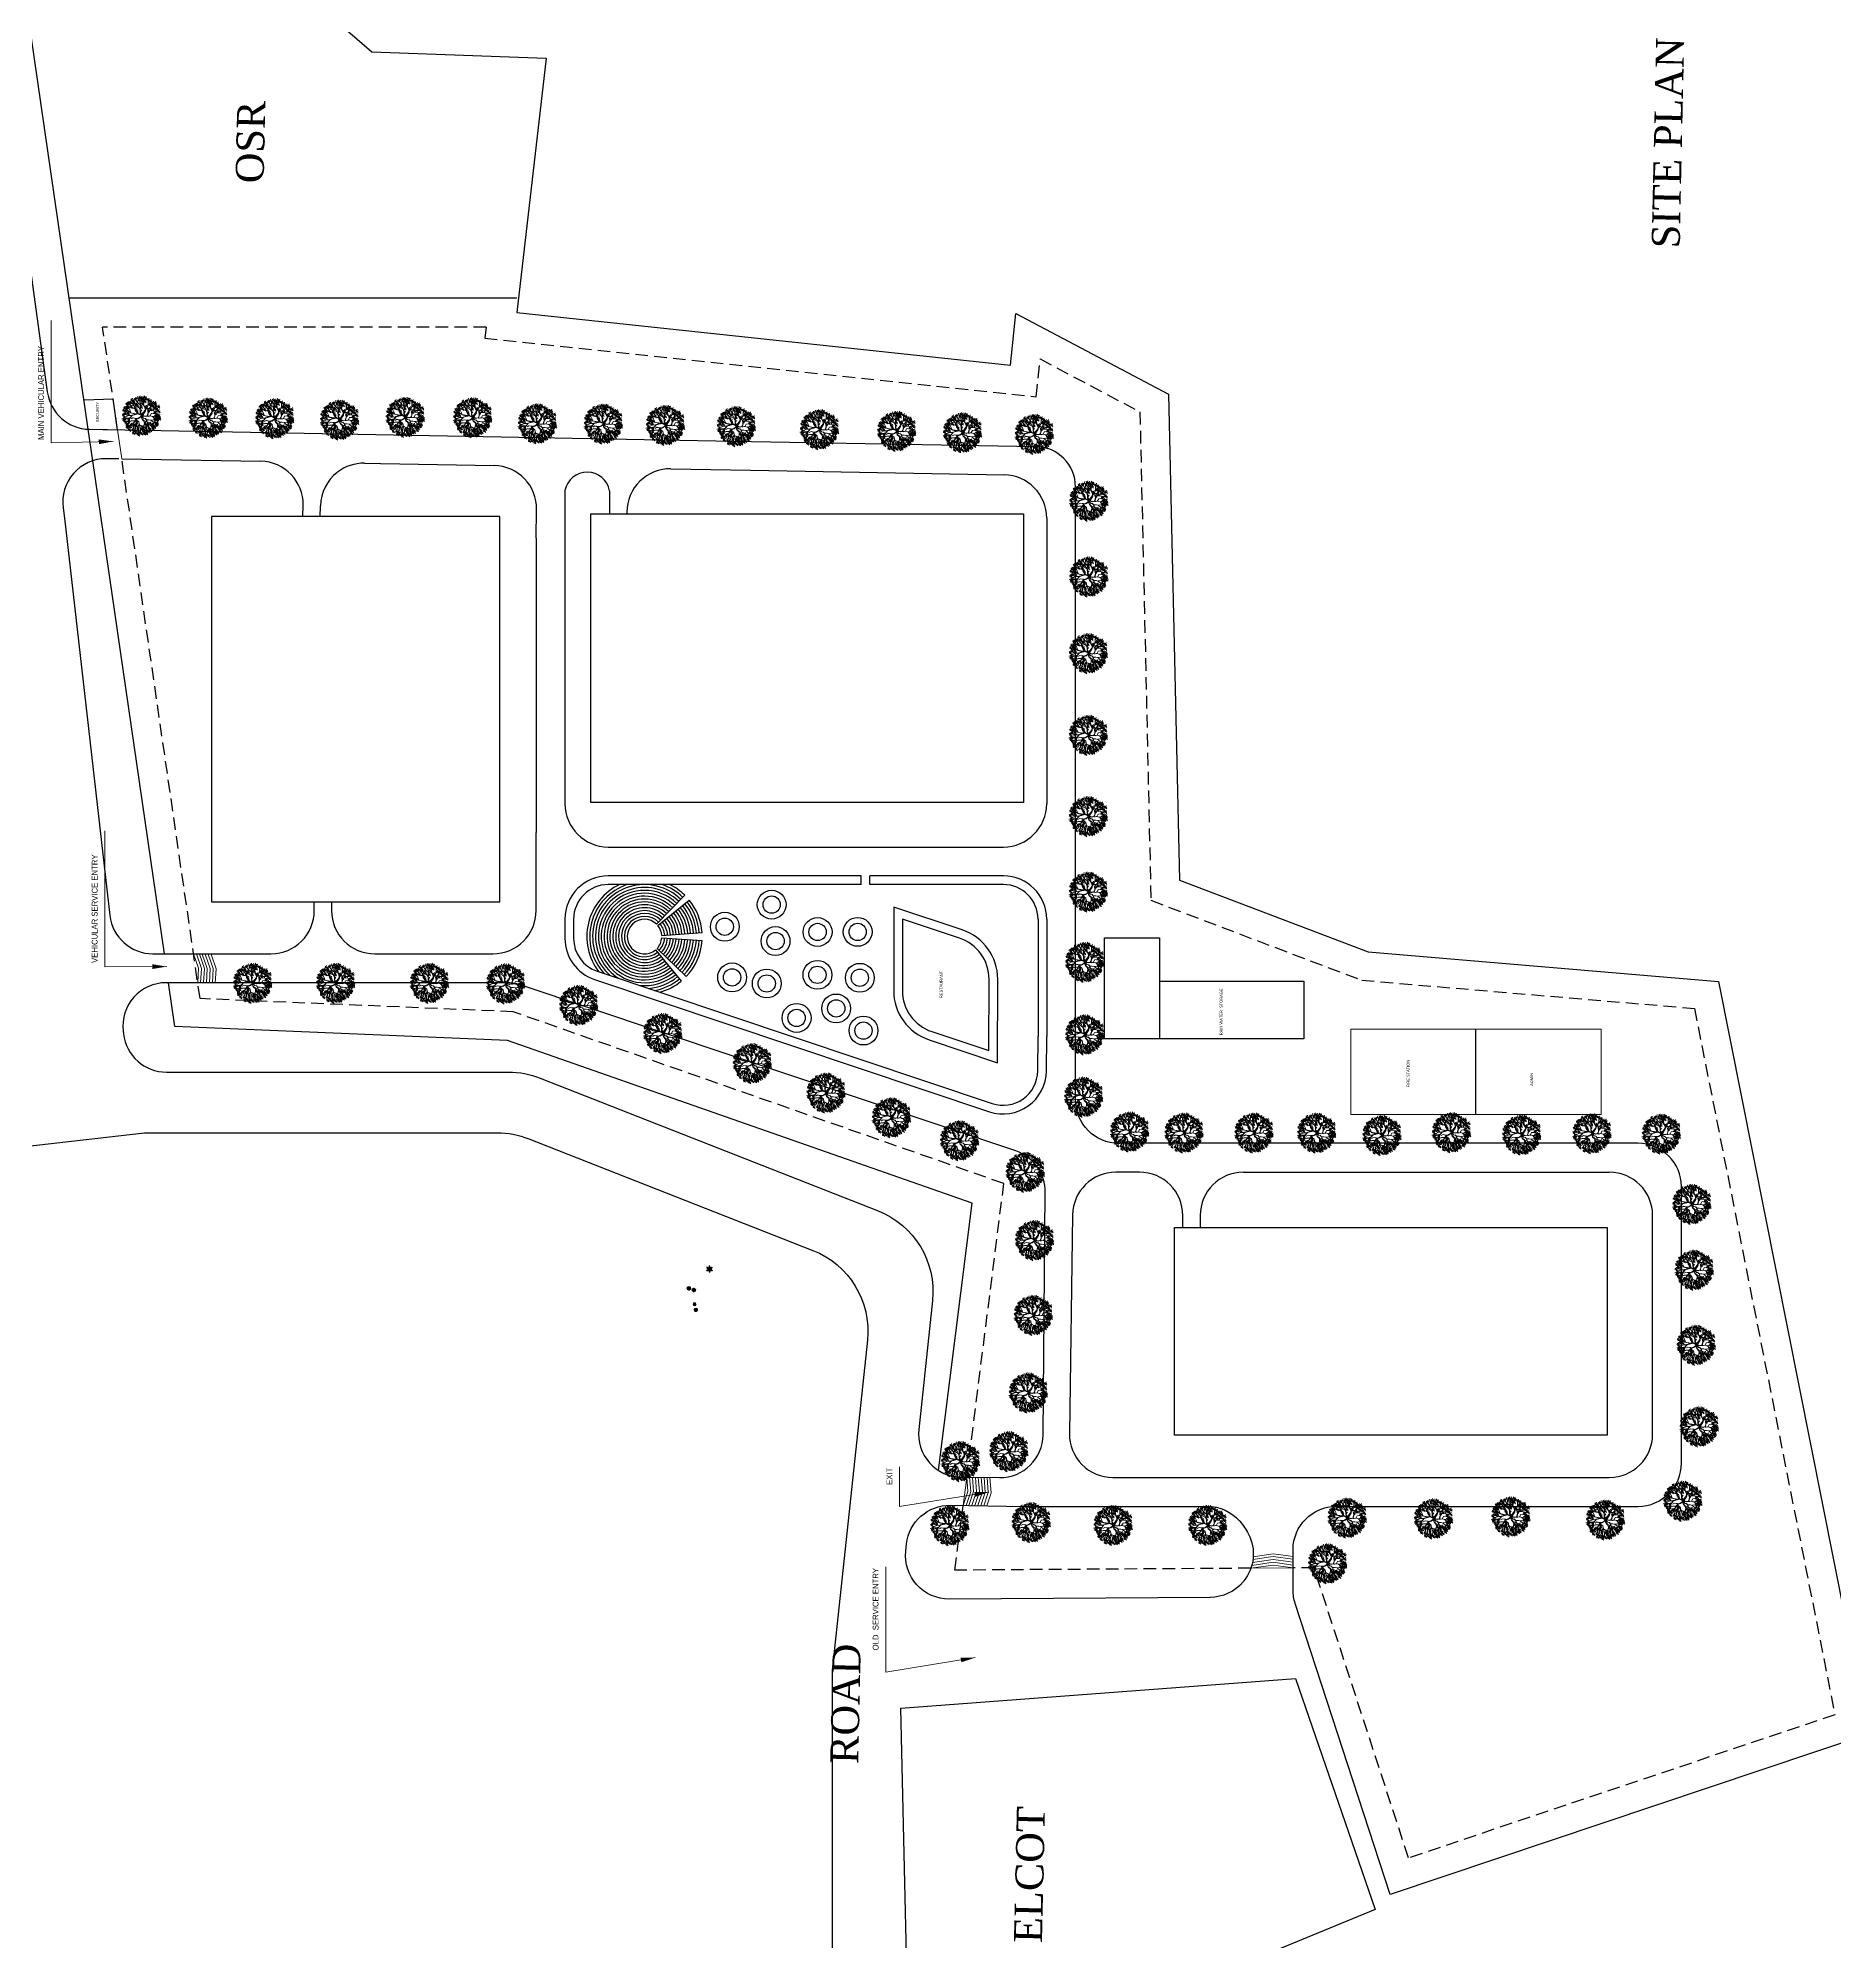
# Model space of a CAD drawing. Header units: metres. Extents: x -13 to 19722, y -15306 to 10704.
# Drawn here: x 18783 to 19406, y -14970 to -14310 of the extents above; entities that cross this region are included whole.
import ezdxf

# ---------------------------------------------------------------- set-up
doc = ezdxf.new("R2010")
doc.units = ezdxf.units.M
doc.header["$LTSCALE"] = 35
doc.header["$MEASUREMENT"] = 0
doc.linetypes.add('HIDDEN2', pattern=[0.1875, 0.125, -0.0625])
doc.layers.get('0').update_dxf_attribs({"linetype": 'CONTINUOUS'})
for name, color, linetype in [('brop', 252, 'CONTINUOUS'), ('hidden 1', 154, 'HIDDEN2'), ('text-1', 146, 'CONTINUOUS'), ('wall', 30, 'CONTINUOUS')]:
    doc.layers.add(name, color=color, linetype=linetype)
for name, color, linetype, lineweight in [('column', 82, 'CONTINUOUS', 18), ('ELEVATION-1', 150, 'CONTINUOUS', 25), ('LEADER TEXT', 146, 'CONTINUOUS', 20)]:
    doc.layers.add(name, color=color, linetype=linetype, lineweight=lineweight)
doc.styles.add('EURO', font='eurr____.ttf')
doc.styles.get("Standard").update_dxf_attribs({"font": 'times.ttf', "height": 8})
doc.dimstyles.new('Copy of S1', dxfattribs={"dimtxt": 6, "dimasz": 5, "dimexe": 4.001, "dimexo": 0.3, "dimgap": 2.5, "dimtad": 1, "dimdec": 0, "dimzin": 0, "dimdsep": 46, "dimlunit": 3, "dimtxsty": 'EURO', "dimblk": 'ARCHTICK', "dimcen": 0.09, "dimclrd": 166, "dimclre": 256, "dimclrt": 152, "dimadec": 0, "dimazin": 0, "dimtfac": 1, "dimtdec": 0, "dimtofl": 0, "dimtmove": 0, "dimatfit": 3, "dimfxl": 1, "dimfxlon": 1, "dimtolj": 1, "dimtzin": 0, "dimlwd": -1, "dimlwe": -1, "dimarcsym": 0})

# ---------------------------------------------------------------- blocks, each defined once
blk = doc.blocks.new('_ArchTick')
at = {"color": 0, "linetype": 'ByBlock', "const_width": 0.15}
blk.add_lwpolyline([(-0.5, -0.5), (0.5, 0.5)], dxfattribs=at)
blk = doc.blocks.new('ARPLS002')
at = {"linetype": 'ByBlock'}
for centre, radius, start, end in [((-0.36, -0.13), 0.323, 83.79748, 117.53642), ((-0.06, 0.42), 0.518, 210.49937, 231.64026), ((-0.21, -0.32), 0.384, 89.42126, 138.89015), ((0, 0.35), 0.354, 197.06493, 270.80472), ((-0.32, -0.08), 0.327, 13.33353, 94.53612), ((-0.03, -0.33), 0.327, 85.33353, 166.53612), ((-0.34, 0.1), 0.354, 269.06493, 342.80472), ((0.19, 0.37), 0.417, 169.41895, 199.782), ((-0.37, 0.09), 0.384, 17.42126, 66.89015), ((0.38, 0.19), 0.518, 138.49937, 159.64026), ((0.34, 0.11), 0.354, 125.06493, 198.80472), ((-0.23, 0.3), 0.323, 11.79748, 45.53642), ((-0.17, 0.28), 0.327, 301.33353, 22.53612), ((0.21, -0.28), 0.354, 53.06493, 126.80472), ((-0.2, -0.29), 0.354, 341.06493, 54.80472), ((0.21, 0.25), 0.327, 229.33353, 310.53612), ((0.41, -0.06), 0.417, 97.41895, 127.782), ((-0.02, 0.38), 0.384, 305.42126, 354.89015), ((0.3, -0.31), 0.518, 66.49937, 87.64026), ((0.21, 0.31), 0.323, 299.79748, 333.53642), ((-0.3, 0.29), 0.417, 241.41895, 271.782), ((0.01, -0.38), 0.323, 155.79748, 189.53642), ((-0.42, 0.08), 0.518, 282.49937, 303.64026), ((0.25, -0.3), 0.384, 161.42126, 210.89015), ((-0.37, -0.19), 0.417, 313.41895, 343.782), ((0.3, -0.13), 0.327, 157.33353, 238.53612), ((0.36, 0.14), 0.384, 233.42126, 282.89015), ((0.36, -0.11), 0.323, 227.79748, 261.53642), ((0.07, -0.41), 0.417, 25.41895, 55.782), ((-0.2, -0.38), 0.518, 354.49937, 15.64026)]:
    blk.add_arc(centre, radius, start, end, dxfattribs=at)
blk = doc.blocks.new('ARPLS027')
at = {"linetype": 'ByBlock'}
for p, q in [((-0.093, 0.548), (-0.085, 0.479)), ((0.038, 0.536), (-0.033, 0.473)), ((0.005, 0.542), (0.013, 0.473)), ((0.133, 0.531), (0.141, 0.462)), ((-0.508, 0.112), (-0.579, 0.049)), ((-0.568, 0.097), (-0.487, 0.072)), ((-0.481, 0.023), (-0.552, -0.04)), ((-0.541, 0.118), (-0.533, 0.049)), ((-0.54, 0.008), (-0.46, -0.017)), ((-0.464, 0.255), (-0.535, 0.192)), ((-0.461, 0.183), (-0.532, 0.119)), ((-0.524, 0.24), (-0.443, 0.215)), ((-0.521, 0.167), (-0.44, 0.142)), ((-0.45, 0.071), (-0.521, 0.008)), ((-0.513, 0.029), (-0.505, -0.04)), ((-0.438, 0.113), (-0.509, 0.05)), ((-0.509, 0.056), (-0.429, 0.031)), ((-0.506, 0.031), (-0.381, 0.027)), ((-0.375, 0.027), (-0.504, 0.037)), ((-0.426, 0.089), (-0.502, 0.08)), ((-0.498, 0.098), (-0.417, 0.073)), ((-0.497, 0.261), (-0.489, 0.192)), ((-0.497, 0.089), (-0.454, 0.091)), ((-0.396, 0.085), (-0.495, 0.102)), ((-0.494, 0.189), (-0.486, 0.119)), ((-0.483, 0.077), (-0.475, 0.008)), ((-0.401, 0.121), (-0.48, 0.158)), ((-0.404, 0.218), (-0.475, 0.154)), ((-0.471, 0.119), (-0.463, 0.05)), ((-0.412, 0.186), (-0.463, 0.207)), ((-0.463, 0.202), (-0.383, 0.177)), ((-0.382, 0.269), (-0.454, 0.206)), ((-0.375, 0.367), (-0.446, 0.304)), ((-0.442, 0.254), (-0.362, 0.229)), ((-0.436, 0.224), (-0.428, 0.154)), ((-0.435, 0.351), (-0.354, 0.327)), ((-0.352, 0.226), (-0.435, 0.263)), ((-0.352, 0.229), (-0.427, 0.265)), ((-0.369, 0.027), (-0.423, -0.029)), ((-0.337, 0.229), (-0.42, 0.274)), ((-0.415, 0.275), (-0.407, 0.206)), ((-0.344, 0.008), (-0.415, -0.055)), ((-0.352, 0.186), (-0.412, 0.186)), ((-0.408, 0.373), (-0.4, 0.304)), ((-0.36, 0.091), (-0.401, 0.121)), ((-0.362, 0.091), (-0.396, 0.085)), ((-0.353, 0.184), (-0.386, 0.16)), ((-0.313, 0.129), (-0.384, 0.066)), ((-0.377, 0.014), (-0.369, -0.055)), ((-0.303, 0.43), (-0.374, 0.367)), ((-0.373, 0.113), (-0.292, 0.089)), ((-0.266, 0.063), (-0.369, 0.027)), ((-0.261, 0.063), (-0.366, 0.132)), ((-0.363, 0.414), (-0.282, 0.389)), ((-0.295, 0.13), (-0.362, 0.091)), ((-0.286, 0.367), (-0.357, 0.303)), ((-0.308, 0.267), (-0.352, 0.291)), ((-0.216, 0.226), (-0.352, 0.226)), ((-0.27, 0.138), (-0.352, 0.186)), ((-0.287, 0.136), (-0.351, 0.184)), ((-0.346, 0.351), (-0.265, 0.326)), ((-0.346, 0.135), (-0.338, 0.066)), ((-0.341, 0.006), (-0.333, -0.063)), ((-0.336, 0.436), (-0.328, 0.367)), ((-0.287, 0.323), (-0.332, 0.373)), ((-0.319, 0.373), (-0.311, 0.303)), ((-0.248, 0.221), (-0.319, 0.158)), ((-0.246, 0.431), (-0.317, 0.367)), ((-0.218, 0.36), (-0.311, 0.39)), ((-0.276, 0.057), (-0.31, -0.036)), ((-0.27, 0.267), (-0.308, 0.267)), ((-0.308, 0.206), (-0.227, 0.181)), ((-0.306, 0.415), (-0.225, 0.39)), ((-0.265, 0.055), (-0.306, -0.033)), ((-0.233, 0.313), (-0.304, 0.25)), ((-0.302, 0.093), (-0.252, 0.068)), ((-0.216, 0.121), (-0.295, 0.13)), ((-0.292, 0.298), (-0.212, 0.273)), ((-0.266, 0.27), (-0.287, 0.323)), ((-0.22, 0.128), (-0.287, 0.136)), ((-0.281, 0.227), (-0.273, 0.158)), ((-0.279, 0.437), (-0.271, 0.367)), ((-0.201, 0.128), (-0.272, 0.19)), ((-0.216, 0.364), (-0.27, 0.43)), ((-0.205, 0.123), (-0.27, 0.138)), ((-0.266, 0.319), (-0.258, 0.25)), ((-0.212, 0.229), (-0.266, 0.27)), ((-0.184, 0.078), (-0.266, 0.063)), ((-0.263, 0.057), (-0.188, 0.074)), ((-0.261, 0.43), (-0.218, 0.375)), ((-0.218, 0.375), (-0.253, 0.439)), ((-0.205, 0.368), (-0.246, 0.444)), ((-0.169, 0.473), (-0.241, 0.41)), ((-0.229, 0.458), (-0.149, 0.433)), ((-0.154, 0.165), (-0.225, 0.102)), ((-0.149, 0.393), (-0.22, 0.33)), ((-0.169, 0.34), (-0.216, 0.364)), ((-0.13, 0.175), (-0.216, 0.226)), ((-0.214, 0.15), (-0.133, 0.125)), ((-0.16, 0.123), (-0.21, 0.123)), ((-0.208, 0.377), (-0.128, 0.353)), ((-0.107, 0.149), (-0.208, 0.218)), ((-0.169, 0.345), (-0.205, 0.368)), ((-0.143, 0.132), (-0.205, 0.123)), ((-0.202, 0.479), (-0.194, 0.41)), ((-0.187, 0.171), (-0.179, 0.102)), ((-0.139, 0.132), (-0.184, 0.078)), ((-0.152, 0.13), (-0.184, 0.078)), ((-0.11, 0.522), (-0.181, 0.458)), ((-0.181, 0.399), (-0.173, 0.33)), ((-0.163, 0.409), (-0.175, 0.435)), ((-0.173, 0.325), (-0.158, 0.43)), ((-0.156, 0.287), (-0.173, 0.325)), ((-0.173, 0.325), (-0.156, 0.27)), ((-0.17, 0.506), (-0.089, 0.481)), ((-0.13, 0.342), (-0.169, 0.345)), ((-0.098, 0.336), (-0.169, 0.34)), ((-0.158, 0.43), (-0.165, 0.478)), ((-0.156, 0.27), (-0.158, 0.196)), ((-0.149, 0.192), (-0.156, 0.287)), ((-0.083, 0.388), (-0.154, 0.325)), ((-0.143, 0.528), (-0.135, 0.458)), ((-0.143, 0.373), (-0.062, 0.348)), ((-0.113, 0.149), (-0.143, 0.132)), ((-0.111, 0.14), (-0.139, 0.132)), ((-0.087, 0.34), (-0.13, 0.342)), ((-0.087, 0.147), (-0.13, 0.175)), ((-0.081, 0.388), (-0.128, 0.486)), ((-0.054, 0.503), (-0.125, 0.44)), ((-0.116, 0.394), (-0.108, 0.325)), ((-0.114, 0.488), (-0.033, 0.463)), ((-0.046, 0.014), (-0.113, -0.012)), ((-0.111, 0.14), (-0.085, 0.08)), ((-0.04, 0.005), (-0.111, -0.014)), ((-0.096, 0.125), (-0.107, 0.149)), ((-0.072, 0.241), (-0.102, 0.295)), ((-0.004, 0.261), (-0.098, 0.336)), ((-0.094, 0.155), (-0.074, 0.239)), ((-0.078, 0.072), (-0.094, 0.145)), ((-0.087, 0.509), (-0.079, 0.44)), ((-0.081, 0.454), (-0.087, 0.497)), ((-0.087, 0.34), (-0.078, 0.394)), ((-0.074, 0.078), (-0.087, 0.147)), ((-0.085, 0.153), (-0.072, 0.241)), ((-0.081, 0.497), (-0.077, 0.456)), ((-0.078, 0.394), (-0.081, 0.454)), ((-0.081, 0.347), (-0.078, 0.332)), ((-0.038, 0.007), (-0.081, 0.068)), ((-0.078, 0.377), (-0.072, 0.499)), ((-0.07, 0.321), (-0.078, 0.377)), ((-0.042, 0.022), (-0.078, 0.072)), ((-0.008, 0.005), (-0.076, -0.055)), ((-0.04, 0.031), (-0.074, 0.078)), ((-0.074, -0.046), (-0.031, 0.012)), ((-0.021, 0.007), (-0.074, -0.046)), ((0.003, 0.263), (-0.07, 0.321)), ((-0.04, 0.426), (-0.064, 0.497)), ((-0.006, 0.005), (-0.042, 0.022)), ((-0.006, 0.005), (-0.04, 0.031)), ((-0.038, 0.428), (-0.029, 0.504)), ((-0.008, 0.364), (-0.038, 0.428)), ((-0.008, 0.005), (-0.033, -0.1)), ((-0.022, 0.521), (0.059, 0.496)), ((-0.012, 0.276), (-0.006, 0.362)), ((0.001, 0.267), (-0.008, 0.364)), ((-0.008, 0.005), (0.037, 0.102)), ((-0.008, 0.005), (0.046, 0.095)), ((-0.008, 0.005), (0.005, -0.031)), ((-0.006, 0.364), (0.035, 0.504)), ((0.037, 0.102), (-0.004, 0.261)), ((0.033, 0.164), (0.003, 0.263)), ((0.007, 0.018), (0.003, 0.005)), ((0.003, 0.005), (0.011, -0.029)), ((0.077, 0.4), (0.006, 0.337)), ((0.078, 0.478), (0.007, 0.415)), ((0.011, -0.029), (0.016, 0.005)), ((0.016, 0.031), (0.05, 0.089)), ((0.016, 0.012), (0.059, 0.04)), ((0.016, 0.005), (0.016, 0.031)), ((0.018, 0.385), (0.098, 0.36)), ((0.018, 0.003), (0.05, 0.029)), ((0.019, 0.463), (0.099, 0.438)), ((0.027, -0.005), (0.076, 0.035)), ((0.031, 0.179), (0.067, 0.3)), ((0.044, 0.155), (0.033, 0.164)), ((0.046, 0.095), (0.035, 0.153)), ((0.037, 0.166), (0.05, 0.218)), ((0.044, 0.406), (0.052, 0.337)), ((0.044, 0.16), (0.072, 0.308)), ((0.05, 0.095), (0.044, 0.155)), ((0.046, 0.484), (0.054, 0.415)), ((0.05, 0.119), (0.147, 0.175)), ((0.05, 0.029), (0.08, 0.04)), ((0.055, 0.106), (0.132, 0.158)), ((0.057, 0.095), (0.151, 0.17)), ((0.089, 0.424), (0.061, 0.501)), ((0.072, 0.308), (0.093, 0.338)), ((0.074, 0.302), (0.121, 0.317)), ((0.076, 0.035), (0.098, 0.035)), ((0.08, 0.315), (0.123, 0.319)), ((0.08, 0.04), (0.147, 0.04)), ((0.159, 0.163), (0.088, 0.1)), ((0.093, 0.338), (0.089, 0.424)), ((0.091, 0.426), (0.123, 0.484)), ((0.163, 0.452), (0.092, 0.389)), ((0.093, 0.351), (0.147, 0.392)), ((0.166, 0.525), (0.095, 0.462)), ((0.095, 0.338), (0.147, 0.39)), ((0.098, 0.035), (0.151, -0.003)), ((0.099, 0.148), (0.18, 0.123)), ((0.103, 0.437), (0.184, 0.412)), ((0.106, 0.51), (0.187, 0.485)), ((0.11, 0.029), (0.156, 0.037)), ((0.121, 0.317), (0.192, 0.349)), ((0.126, 0.169), (0.134, 0.1)), ((0.13, 0.458), (0.138, 0.389)), ((0.141, 0.04), (0.207, 0.065)), ((0.147, 0.39), (0.181, 0.465)), ((0.147, 0.175), (0.19, 0.179)), ((0.147, 0.04), (0.19, 0.031)), ((0.151, 0.17), (0.207, 0.175)), ((0.164, 0.04), (0.209, 0.065)), ((0.236, 0.496), (0.165, 0.433)), ((0.24, 0.438), (0.169, 0.375)), ((0.242, 0.21), (0.171, 0.146)), ((0.176, 0.48), (0.257, 0.456)), ((0.177, 0.179), (0.203, 0.237)), ((0.18, 0.423), (0.261, 0.398)), ((0.182, 0.194), (0.263, 0.169)), ((0.259, 0.313), (0.188, 0.25)), ((0.19, 0.179), (0.198, 0.207)), ((0.19, 0.031), (0.295, 0.04)), ((0.192, 0.349), (0.3, 0.398)), ((0.265, 0.042), (0.193, -0.021)), ((0.194, 0.351), (0.198, 0.379)), ((0.198, 0.207), (0.214, 0.276)), ((0.199, 0.298), (0.28, 0.273)), ((0.203, 0.502), (0.211, 0.433)), ((0.205, 0.027), (0.285, 0.002)), ((0.207, 0.444), (0.215, 0.375)), ((0.207, 0.175), (0.239, 0.188)), ((0.207, 0.065), (0.254, 0.145)), ((0.209, 0.216), (0.217, 0.146)), ((0.211, 0.28), (0.233, 0.34)), ((0.284, 0.402), (0.213, 0.339)), ((0.214, 0.276), (0.286, 0.31)), ((0.214, 0.065), (0.293, 0.106)), ((0.218, 0.289), (0.284, 0.308)), ((0.224, 0.386), (0.305, 0.361)), ((0.226, 0.319), (0.234, 0.25)), ((0.227, 0.031), (0.272, 0.029)), ((0.232, 0.048), (0.24, -0.021)), ((0.233, 0.34), (0.25, 0.364)), ((0.239, 0.188), (0.3, 0.233)), ((0.25, 0.364), (0.259, 0.422)), ((0.251, 0.408), (0.259, 0.339)), ((0.252, 0.147), (0.278, 0.265)), ((0.254, 0.145), (0.315, 0.184)), ((0.257, 0.16), (0.317, 0.186)), ((0.261, 0.035), (0.293, 0.018)), ((0.338, 0.163), (0.267, 0.1)), ((0.341, 0.439), (0.27, 0.376)), ((0.278, 0.148), (0.359, 0.123)), ((0.281, 0.423), (0.362, 0.399)), ((0.286, 0.31), (0.34, 0.366)), ((0.293, 0.018), (0.358, 0.014)), ((0.295, 0.04), (0.347, 0.108)), ((0.3, 0.233), (0.34, 0.304)), ((0.301, 0.397), (0.382, 0.372)), ((0.302, 0.042), (0.381, 0.05)), ((0.377, 0.369), (0.305, 0.306)), ((0.305, 0.169), (0.313, 0.1)), ((0.306, 0.332), (0.344, 0.36)), ((0.306, 0.327), (0.349, 0.351)), ((0.308, 0.445), (0.316, 0.376)), ((0.383, 0.253), (0.312, 0.19)), ((0.312, 0.046), (0.351, 0.113)), ((0.315, 0.258), (0.395, 0.233)), ((0.315, 0.184), (0.368, 0.19)), ((0.317, 0.353), (0.397, 0.329)), ((0.317, 0.184), (0.353, 0.248)), ((0.323, 0.238), (0.404, 0.213)), ((0.395, 0.332), (0.324, 0.269)), ((0.336, 0.317), (0.416, 0.292)), ((0.34, 0.304), (0.374, 0.33)), ((0.344, 0.375), (0.352, 0.306)), ((0.347, 0.108), (0.422, 0.162)), ((0.35, 0.259), (0.358, 0.19)), ((0.351, 0.108), (0.484, 0.093)), ((0.358, 0.014), (0.491, -0.01)), ((0.362, 0.338), (0.37, 0.269)), ((0.434, 0.023), (0.363, -0.04)), ((0.368, 0.19), (0.42, 0.259)), ((0.368, 0.19), (0.431, 0.246)), ((0.374, 0.008), (0.455, -0.017)), ((0.381, 0.05), (0.411, 0.048)), ((0.459, 0.298), (0.388, 0.234)), ((0.466, 0.102), (0.395, 0.039)), ((0.399, 0.282), (0.48, 0.257)), ((0.472, 0.21), (0.401, 0.146)), ((0.401, 0.029), (0.409, -0.04)), ((0.406, 0.087), (0.487, 0.062)), ((0.412, 0.194), (0.493, 0.169)), ((0.422, 0.162), (0.469, 0.164)), ((0.426, 0.304), (0.434, 0.234)), ((0.433, 0.108), (0.441, 0.039)), ((0.439, 0.216), (0.447, 0.146)), ((0.516, 0.023), (0.445, -0.04)), ((0.446, 0.144), (0.527, 0.119)), ((0.526, 0.077), (0.454, 0.014)), ((0.457, 0.008), (0.537, -0.017)), ((0.466, 0.062), (0.546, 0.037)), ((0.473, 0.166), (0.481, 0.097)), ((0.484, 0.029), (0.492, -0.04)), ((0.493, 0.083), (0.501, 0.014)), ((-0.485, -0.055), (-0.556, -0.119)), ((-0.544, -0.071), (-0.464, -0.096)), ((-0.469, -0.11), (-0.54, -0.173)), ((-0.529, -0.125), (-0.448, -0.15)), ((-0.517, -0.049), (-0.509, -0.119)), ((-0.436, -0.112), (-0.507, -0.175)), ((-0.423, -0.029), (-0.502, -0.068)), ((-0.502, -0.104), (-0.494, -0.173)), ((-0.496, -0.127), (-0.415, -0.152)), ((-0.405, -0.091), (-0.489, -0.079)), ((-0.45, -0.13), (-0.487, -0.139)), ((-0.415, -0.178), (-0.487, -0.242)), ((-0.429, -0.13), (-0.482, -0.145)), ((-0.405, -0.023), (-0.476, -0.086)), ((-0.475, -0.194), (-0.394, -0.219)), ((-0.469, -0.106), (-0.461, -0.175)), ((-0.465, -0.038), (-0.384, -0.063)), ((-0.371, -0.139), (-0.463, -0.195)), ((-0.392, -0.224), (-0.463, -0.287)), ((-0.386, -0.126), (-0.461, -0.128)), ((-0.451, -0.239), (-0.371, -0.264)), ((-0.448, -0.172), (-0.44, -0.242)), ((-0.349, -0.188), (-0.446, -0.218)), ((-0.403, -0.214), (-0.446, -0.223)), ((-0.439, -0.231), (-0.403, -0.214)), ((-0.438, -0.017), (-0.43, -0.086)), ((-0.435, -0.24), (-0.356, -0.192)), ((-0.328, -0.117), (-0.429, -0.13)), ((-0.354, -0.299), (-0.425, -0.363)), ((-0.424, -0.218), (-0.416, -0.287)), ((-0.413, -0.315), (-0.333, -0.34)), ((-0.337, -0.19), (-0.408, -0.254)), ((-0.353, -0.055), (-0.405, -0.091)), ((-0.404, -0.008), (-0.323, -0.032)), ((-0.396, -0.206), (-0.316, -0.231)), ((-0.317, -0.094), (-0.388, -0.157)), ((-0.304, -0.278), (-0.386, -0.317)), ((-0.386, -0.293), (-0.378, -0.363)), ((-0.308, 0), (-0.379, -0.063)), ((-0.377, -0.11), (-0.296, -0.135)), ((-0.304, -0.038), (-0.371, -0.139)), ((-0.37, -0.184), (-0.362, -0.254)), ((-0.368, -0.015), (-0.287, -0.04)), ((-0.296, -0.332), (-0.368, -0.395)), ((-0.284, -0.269), (-0.356, -0.332)), ((-0.356, -0.348), (-0.275, -0.373)), ((-0.306, -0.033), (-0.353, -0.055)), ((-0.35, -0.088), (-0.342, -0.157)), ((-0.263, -0.195), (-0.349, -0.188)), ((-0.344, -0.284), (-0.264, -0.309)), ((-0.203, -0.076), (-0.33, -0.061)), ((-0.329, -0.326), (-0.321, -0.395)), ((-0.28, -0.126), (-0.328, -0.117)), ((-0.278, -0.128), (-0.328, -0.16)), ((-0.317, -0.263), (-0.309, -0.332)), ((-0.289, -0.257), (-0.315, -0.384)), ((-0.27, -0.227), (-0.31, -0.392)), ((-0.31, -0.339), (-0.302, -0.408)), ((-0.238, -0.142), (-0.309, -0.205)), ((-0.237, -0.373), (-0.308, -0.437)), ((-0.274, -0.225), (-0.304, -0.278)), ((-0.298, -0.157), (-0.217, -0.182)), ((-0.22, -0.397), (-0.291, -0.46)), ((-0.219, -0.298), (-0.29, -0.361)), ((-0.24, -0.081), (-0.28, -0.126)), ((-0.279, -0.313), (-0.198, -0.338)), ((-0.237, -0.214), (-0.274, -0.225)), ((-0.202, -0.217), (-0.273, -0.28)), ((-0.227, -0.39), (-0.272, -0.418)), ((-0.271, -0.136), (-0.263, -0.205)), ((-0.27, -0.367), (-0.262, -0.437)), ((-0.207, -0.227), (-0.265, -0.293)), ((-0.222, -0.162), (-0.263, -0.195)), ((-0.19, -0.075), (-0.262, -0.138)), ((-0.262, -0.233), (-0.181, -0.257)), ((-0.259, -0.197), (-0.222, -0.171)), ((-0.187, -0.409), (-0.258, -0.472)), ((-0.253, -0.391), (-0.245, -0.46)), ((-0.25, -0.09), (-0.169, -0.115)), ((-0.247, -0.424), (-0.166, -0.449)), ((-0.222, -0.171), (-0.244, -0.214)), ((-0.16, -0.072), (-0.24, -0.081)), ((-0.239, -0.342), (-0.158, -0.367)), ((-0.214, -0.165), (-0.237, -0.214)), ((-0.235, -0.211), (-0.227, -0.28)), ((-0.068, -0.341), (-0.227, -0.39)), ((-0.223, -0.069), (-0.215, -0.138)), ((-0.158, -0.137), (-0.222, -0.162)), ((-0.222, -0.365), (-0.141, -0.39)), ((-0.22, -0.403), (-0.212, -0.472)), ((-0.216, -0.386), (-0.055, -0.328)), ((-0.154, -0.141), (-0.214, -0.165)), ((-0.197, -0.422), (-0.212, -0.444)), ((-0.156, -0.074), (-0.207, -0.227)), ((-0.19, -0.328), (-0.197, -0.422)), ((-0.132, -0.259), (-0.19, -0.328)), ((-0.113, -0.012), (-0.171, -0.072)), ((-0.093, -0.375), (-0.164, -0.438)), ((-0.111, -0.014), (-0.16, -0.072)), ((-0.124, -0.132), (-0.158, -0.137)), ((-0.128, -0.145), (-0.154, -0.141)), ((-0.083, -0.417), (-0.154, -0.48)), ((-0.152, -0.072), (-0.1, -0.012)), ((-0.143, -0.432), (-0.062, -0.457)), ((-0.067, -0.353), (-0.139, -0.416)), ((-0.072, -0.405), (-0.139, -0.478)), ((-0.065, -0.468), (-0.136, -0.531)), ((-0.121, -0.197), (-0.132, -0.259)), ((-0.121, -0.317), (-0.132, -0.397)), ((-0.13, -0.255), (-0.121, -0.317)), ((-0.128, -0.132), (-0.121, -0.197)), ((-0.126, -0.369), (-0.118, -0.438)), ((-0.125, -0.483), (-0.044, -0.508)), ((-0.089, -0.1), (-0.124, -0.13)), ((-0.1, -0.113), (-0.124, -0.132)), ((-0.124, -0.476), (-0.083, -0.422)), ((-0.121, -0.205), (-0.119, -0.134)), ((-0.116, -0.411), (-0.108, -0.48)), ((-0.072, -0.407), (-0.115, -0.48)), ((-0.085, -0.104), (-0.1, -0.113)), ((-0.1, -0.347), (-0.092, -0.416)), ((-0.098, -0.462), (-0.09, -0.531)), ((-0.079, -0.044), (-0.089, -0.1)), ((-0.076, -0.055), (-0.085, -0.104)), ((-0.075, -0.424), (0.005, -0.449)), ((-0.066, -0.341), (-0.072, -0.405)), ((-0.031, -0.302), (-0.066, -0.341)), ((0.005, -0.355), (-0.066, -0.418)), ((0.005, -0.465), (-0.066, -0.528)), ((0.011, -0.39), (-0.06, -0.453)), ((-0.054, -0.48), (0.026, -0.505)), ((-0.048, -0.403), (-0.041, -0.472)), ((-0.021, -0.01), (-0.035, -0.096)), ((-0.033, -0.1), (-0.021, -0.154)), ((-0.014, -0.244), (-0.033, -0.298)), ((-0.033, -0.298), (-0.029, -0.352)), ((-0.025, -0.156), (-0.029, -0.188)), ((-0.029, -0.188), (-0.018, -0.248)), ((-0.029, -0.352), (-0.001, -0.397)), ((-0.028, -0.459), (-0.02, -0.528)), ((-0.018, -0.162), (-0.027, -0.186)), ((-0.027, -0.186), (-0.012, -0.24)), ((-0.005, -0.031), (-0.025, -0.098)), ((-0.025, -0.098), (-0.016, -0.15)), ((0.048, -0.393), (-0.024, -0.457)), ((-0.021, -0.154), (0.005, -0.169)), ((-0.016, -0.15), (0.014, -0.165)), ((-0.001, -0.397), (-0.014, -0.446)), ((-0.014, -0.446), (-0.008, -0.491)), ((-0.012, -0.24), (0.05, -0.27)), ((-0.012, -0.409), (0.068, -0.434)), ((0.001, -0.397), (0.044, -0.487)), ((0.005, -0.031), (0.121, -0.105)), ((0.005, -0.169), (0.087, -0.192)), ((0.014, -0.165), (0.076, -0.184)), ((0.015, -0.387), (0.023, -0.457)), ((0.02, -0.001), (0.145, -0.098)), ((0.022, -0.034), (0.02, -0.012)), ((0.02, -0.012), (0.117, -0.085)), ((0.115, -0.094), (0.022, -0.034)), ((0.052, -0.343), (0.029, -0.394)), ((0.031, -0.399), (0.029, -0.489)), ((0.101, -0.344), (0.03, -0.407)), ((0.059, -0.341), (0.031, -0.399)), ((0.117, -0.085), (0.033, -0.031)), ((0.042, -0.359), (0.122, -0.384)), ((0.05, -0.27), (0.059, -0.341)), ((0.055, -0.324), (0.052, -0.343)), ((0.059, -0.341), (0.078, -0.39)), ((0.143, -0.169), (0.063, -0.18)), ((0.068, -0.338), (0.076, -0.407)), ((0.142, -0.449), (0.07, -0.512)), ((0.078, -0.39), (0.16, -0.459)), ((0.082, -0.465), (0.163, -0.49)), ((0.158, -0.157), (0.086, -0.221)), ((0.087, -0.184), (0.132, -0.22)), ((0.087, -0.192), (0.13, -0.227)), ((0.089, -0.184), (0.143, -0.169)), ((0.098, -0.173), (0.178, -0.198)), ((0.126, -0.334), (0.102, -0.444)), ((0.102, -0.444), (0.117, -0.476)), ((0.109, -0.443), (0.117, -0.512)), ((0.145, -0.098), (0.115, -0.094)), ((0.121, -0.105), (0.162, -0.107)), ((0.13, -0.227), (0.126, -0.334)), ((0.199, -0.227), (0.128, -0.29)), ((0.134, -0.223), (0.175, -0.287)), ((0.207, -0.382), (0.136, -0.445)), ((0.14, -0.242), (0.22, -0.267)), ((0.146, -0.327), (0.226, -0.352)), ((0.147, -0.397), (0.228, -0.422)), ((0.151, -0.098), (0.173, -0.098)), ((0.162, -0.107), (0.19, -0.141)), ((0.167, -0.221), (0.175, -0.29)), ((0.171, -0.296), (0.175, -0.362)), ((0.173, -0.098), (0.218, -0.087)), ((0.181, -0.455), (0.173, -0.366)), ((0.174, -0.376), (0.182, -0.445)), ((0.175, -0.287), (0.181, -0.352)), ((0.175, -0.362), (0.19, -0.453)), ((0.179, -0.352), (0.196, -0.453)), ((0.181, -0.352), (0.27, -0.403)), ((0.183, -0.111), (0.198, -0.141)), ((0.185, -0.111), (0.229, -0.09)), ((0.188, -0.143), (0.192, -0.214)), ((0.261, -0.1), (0.189, -0.163)), ((0.19, -0.141), (0.286, -0.184)), ((0.192, -0.214), (0.233, -0.246)), ((0.201, -0.214), (0.194, -0.145)), ((0.267, -0.448), (0.196, -0.511)), ((0.269, -0.303), (0.197, -0.367)), ((0.198, -0.141), (0.284, -0.177)), ((0.201, -0.115), (0.282, -0.14)), ((0.207, -0.463), (0.288, -0.488)), ((0.209, -0.319), (0.289, -0.344)), ((0.218, -0.087), (0.3, -0.04)), ((0.228, -0.094), (0.236, -0.163)), ((0.229, -0.09), (0.297, -0.046)), ((0.301, -0.371), (0.23, -0.434)), ((0.233, -0.246), (0.257, -0.321)), ((0.234, -0.442), (0.242, -0.511)), ((0.236, -0.297), (0.244, -0.367)), ((0.239, -0.253), (0.325, -0.276)), ((0.241, -0.386), (0.322, -0.411)), ((0.244, -0.246), (0.33, -0.274)), ((0.324, -0.2), (0.253, -0.263)), ((0.324, -0.246), (0.253, -0.309)), ((0.257, -0.321), (0.31, -0.362)), ((0.265, -0.215), (0.345, -0.24)), ((0.265, -0.261), (0.345, -0.286)), ((0.268, -0.365), (0.276, -0.434)), ((0.344, -0.008), (0.273, -0.071)), ((0.28, -0.186), (0.349, -0.233)), ((0.284, -0.023), (0.365, -0.048)), ((0.284, -0.177), (0.389, -0.191)), ((0.286, -0.184), (0.396, -0.182)), ((0.291, -0.194), (0.299, -0.263)), ((0.291, -0.24), (0.299, -0.309)), ((0.297, -0.046), (0.355, -0.057)), ((0.369, -0.353), (0.297, -0.416)), ((0.37, -0.294), (0.299, -0.357)), ((0.3, -0.04), (0.349, -0.051)), ((0.309, -0.369), (0.39, -0.393)), ((0.31, -0.309), (0.391, -0.334)), ((0.311, -0.002), (0.319, -0.071)), ((0.33, -0.274), (0.36, -0.319)), ((0.336, -0.347), (0.344, -0.416)), ((0.337, -0.288), (0.345, -0.357)), ((0.416, -0.229), (0.345, -0.292)), ((0.349, -0.051), (0.458, -0.04)), ((0.42, -0.065), (0.349, -0.129)), ((0.349, -0.233), (0.392, -0.289)), ((0.355, -0.057), (0.443, -0.094)), ((0.437, -0.1), (0.357, -0.061)), ((0.357, -0.244), (0.437, -0.269)), ((0.361, -0.081), (0.441, -0.106)), ((0.452, -0.031), (0.362, -0.049)), ((0.384, -0.223), (0.392, -0.292)), ((0.388, -0.059), (0.395, -0.129)), ((0.459, -0.171), (0.388, -0.234)), ((0.389, -0.191), (0.424, -0.244)), ((0.396, -0.182), (0.469, -0.158)), ((0.399, -0.186), (0.48, -0.211)), ((0.485, -0.028), (0.414, -0.091)), ((0.493, -0.093), (0.422, -0.157)), ((0.425, -0.044), (0.506, -0.069)), ((0.426, -0.165), (0.434, -0.234)), ((0.434, -0.109), (0.514, -0.134)), ((0.475, -0.111), (0.437, -0.1)), ((0.48, -0.105), (0.439, -0.096)), ((0.443, -0.094), (0.484, -0.096)), ((0.452, -0.022), (0.46, -0.091)), ((0.493, -0.036), (0.452, -0.031)), ((0.458, -0.04), (0.491, -0.051)), ((0.46, -0.087), (0.468, -0.157)), ((0.493, -0.042), (0.467, -0.038)), ((0.539, -0.061), (0.468, -0.124)), ((0.506, -0.055), (0.514, -0.124))]:
    blk.add_line(p, q, dxfattribs=at)
blk = doc.blocks.new('HOJA13')
for p, q in [((-0.2, 0.1), (-0.1, 0.3)), ((-0.1, -0.1), (-0.2, 0.1)), ((-0.1, 0.3), (0.2, 0.2)), ((0.2, 0.2), (0.3, -0.2)), ((0.1, -0.2), (-0.1, -0.1)), ((0.3, -0.2), (0.1, -0.2))]:
    blk.add_line(p, q)
blk = doc.blocks.new('HOJA10')
for p, xscale, yscale, zscale, rotation in [((-0.5, 0.3), 0.6964758369263038, 2.485023334747559, 0.6964758369263038, 30.70465610075785), ((0.1, 0.6), 1.878651928551214, 0.575816716164617, 1.878651928551214, 273.0367053314555), ((0.2, -0.2), 1.727443358692213, 0.6063640220619462, 1.727443358692213, 352.5500074369253), ((0.4, 0.6), 0.636908824557608, 1.484599066610102, 0.636908824557608, 320.5535637719418), ((0.5, 0), 1.544160243711609, 0.6063640220619462, 1.544160243711609, 15.14254921127523)]:
    blk.add_blockref('HOJA13', p, dxfattribs=dict(xscale=xscale, yscale=yscale, zscale=zscale, rotation=rotation))
blk = doc.blocks.new('HOJA8', base_point=(55.9, 33))
at = {"color": 0, "linetype": 'ByBlock', "xscale": -1.637329160493415, "yscale": 0.455154857870177, "zscale": 1.637329160493415}
blk.add_blockref('HOJA13', (55.3, 33), dxfattribs=at)
at = {"color": 0, "linetype": 'ByBlock'}
for p, xscale, yscale, zscale, rotation in [((55.5, 33.5), -2.423919195618517, 0.3329656342808676, 2.423919195618517, 304.6162862887426), ((56.1, 33.2), -0.6369088245576009, 2.090963088672041, 0.6369088245576009, 336.0195606201025)]:
    blk.add_blockref('HOJA13', p, dxfattribs=dict(at, xscale=xscale, yscale=yscale, zscale=zscale, rotation=rotation))
blk = doc.blocks.new('HOJA9', base_point=(57.9, 33.2))
at = {"color": 0, "linetype": 'ByBlock'}
for p, xscale, yscale, zscale, rotation in [((57.5, 33.3), 0.7575702085865075, 2.060415782774719, 0.7575702085865075, 246.1270025360199), ((57.6, 32.8), 1.484593231342913, 1.061518879932116, 1.484593231342913, 203.1850851585156), ((57.9, 33.6), 0.7575702085865075, 2.121510394569363, 0.7575702085865075, 5.479650948518734), ((58.1, 32.7), 1.968766126750012, 1.000424268137465, 1.968766126750012, 291.9583774400813), ((58.5, 33.3), 1.878651928551214, 0.575816716164617, 1.878651928551214, 26.31077704539229)]:
    blk.add_blockref('HOJA13', p, dxfattribs=dict(at, xscale=xscale, yscale=yscale, zscale=zscale, rotation=rotation))
blk = doc.blocks.new('HOJA12')
for p, xscale, yscale, zscale, rotation in [((-0.5, -0.3), -1.817557556891011, -0.5452694102672879, 1.817557556891011, 195.3712707835825), ((-0.5, 0.2), 1.878651928551221, 0.5452694102672915, 1.878651928551221, 336.2489556574871), ((0.1, 0.5), -0.7881173944166022, 2.57666525243954, 0.7881173944166022, 2.457547795809369), ((0.2, -0.3), 1.848104742721105, 0.8186677980483665, 1.848104742721105, 330.9234899051576), ((0.4, 0.2), 2.089427510778918, 0.5147221043699588, 2.089427510778918, 35.45160265640038)]:
    blk.add_blockref('HOJA13', p, dxfattribs=dict(xscale=xscale, yscale=yscale, zscale=zscale, rotation=rotation))
blk = doc.blocks.new('HOJA7', base_point=(54.7, 32))
at = {"color": 0, "linetype": 'ByBlock'}
for p, xscale, yscale, zscale, rotation in [((54.4, 32), 1.727443358692213, 0.9103097157403468, 1.727443358692213, 343.6738936354017), ((54.5, 31.6), -1.545687603003117, -0.485702163767499, 1.545687603003117, 43.07492863925732), ((54.5, 32.4), -0.3940586972083011, 1.696902842596515, 0.3940586972083011, 11.88359707230165), ((54.9, 32.3), 0.9393259642756036, 1.696902842596522, 0.9393259642756036, 348.2808948833992)]:
    blk.add_blockref('HOJA13', p, dxfattribs=dict(at, xscale=xscale, yscale=yscale, zscale=zscale, rotation=rotation))
at = {"color": 0, "linetype": 'ByBlock', "xscale": 1.515140417173015, "yscale": 0.6369113279592753, "zscale": 1.515140417173015}
blk.add_blockref('HOJA13', (55.2, 31.9), dxfattribs=at)
blk = doc.blocks.new('HOJA11')
for p, xscale, yscale, zscale, rotation in [((-0.5, 0.1), -1.93821894091991, 0.5452694102672915, 1.93821894091991, 161.5649836159353), ((-0.2, 0.4), 0.8782315926153998, 2.121510394569366, 0.8782315926153998, 2.027330662343098), ((0.4, 0.3), 2.788958066288231, 0.575816716164617, 2.788958066288231, 41.2051949766964), ((0.6, -0.1), 0.5758144528974043, -1.696902842596522, 0.5758144528974043, 262.2070746669012), ((0, -0.8), 2.575127765477518, 0.7881204921510374, 2.575127765477518, 103.2233358614235)]:
    blk.add_blockref('HOJA13', p, dxfattribs=dict(xscale=xscale, yscale=yscale, zscale=zscale, rotation=rotation))
blk = doc.blocks.new('ARPLS019')
at = {"linetype": 'ByBlock'}
for p, q in [((-0.41, 0.11), (-0.51, 0.08)), ((-0.18, 0.06), (-0.5, -0.14)), ((-0.39, 0.19), (-0.45, 0.23)), ((-0.3, 0.06), (-0.41, 0.11)), ((-0.32, 0.08), (-0.39, 0.19)), ((-0.25, 0.28), (-0.37, 0.34)), ((-0.09, 0.31), (-0.32, 0.38)), ((-0.22, 0.09), (-0.3, 0.06)), ((-0.22, 0.08), (-0.3, 0.06)), ((-0.26, 0.28), (-0.26, 0.42)), ((-0.19, 0.08), (-0.26, 0.28)), ((-0.02, 0), (-0.22, 0.09)), ((-0.03, -0.02), (-0.22, 0.08)), ((-0.22, 0.08), (-0.02, -0.02)), ((-0.02, -0.01), (-0.22, 0.08)), ((-0.16, 0.33), (-0.19, 0.46)), ((-0.03, 0.19), (-0.09, 0.31)), ((-0.01, 0.32), (-0.06, 0.49)), ((-0.05, 0.24), (0.08, 0.48)), ((-0.02, 0), (-0.03, 0.19)), ((0.01, 0), (-0.03, 0.18)), ((-0.02, 0.15), (-0.01, 0)), ((0, 0.01), (-0.02, 0.15)), ((-0.02, 0.09), (-0.02, -0.01)), ((-0.01, 0), (-0.02, 0.09)), ((0, -0.01), (0, 0.01)), ((0.01, 0.35), (0.01, 0.48)), ((0.01, 0), (0.12, 0.13)), ((0.01, 0.01), (0.11, 0.13)), ((0.01, 0), (0.15, -0.17)), ((0.09, 0.1), (0.48, -0.05)), ((0.11, 0.13), (0.12, 0.47)), ((0.12, 0.29), (0.29, 0.37)), ((0.12, 0.13), (0.42, 0.25)), ((0.23, 0.17), (0.22, 0.42)), ((0.23, 0.29), (0.33, 0.34)), ((0.24, 0.04), (0.48, 0.1)), ((0.34, 0), (0.47, -0.12)), ((0.36, 0.07), (0.44, 0.19)), ((-0.33, -0.03), (-0.5, -0.07)), ((-0.13, -0.19), (-0.45, -0.24)), ((-0.27, -0.22), (-0.41, -0.32)), ((-0.15, -0.24), (-0.37, -0.36)), ((-0.22, -0.28), (-0.25, -0.45)), ((-0.1, -0.38), (-0.18, -0.49)), ((-0.16, -0.24), (-0.03, -0.02)), ((0, -0.03), (-0.16, -0.24)), ((-0.11, -0.17), (-0.01, -0.02)), ((-0.02, -0.02), (-0.11, -0.17)), ((-0.01, -0.34), (-0.1, -0.38)), ((-0.1, -0.39), (-0.04, -0.51)), ((-0.08, -0.13), (-0.01, -0.5)), ((-0.05, -0.07), (-0.01, -0.02)), ((-0.01, -0.02), (-0.05, -0.07)), ((0.06, -0.09), (-0.01, -0.33)), ((-0.01, -0.33), (0.04, -0.44)), ((0.02, -0.04), (0, -0.01)), ((0, -0.02), (0.02, -0.04)), ((0.08, -0.1), (0, -0.02)), ((0.06, -0.09), (0, -0.03)), ((0.01, 0), (0.08, -0.1)), ((0.14, -0.16), (0.01, 0)), ((0.04, -0.44), (0.03, -0.5)), ((0.22, -0.46), (0.08, -0.11)), ((0.15, -0.17), (0.08, -0.11)), ((0.15, -0.17), (0.43, -0.24)), ((0.15, -0.17), (0.29, -0.4)), ((0.2, -0.26), (0.22, -0.46)), ((0.27, -0.19), (0.35, -0.37)), ((0.35, -0.21), (0.46, -0.17))]:
    blk.add_line(p, q, dxfattribs=at)
for name, p, xscale, yscale, zscale, rotation in [('HOJA10', (-0.48, 0.09), 0.08333333333333333, 0.08333333333333333, 0.08333333333333333, 109.2351765378862), ('HOJA7', (-0.5, -0.06), 0.08333333333333333, 0.08333333333333333, 0.08333333333333333, 85.2347676020717), ('HOJA11', (-0.39, 0.19), 0.08333333333333333, 0.08333333333333333, 0.08333333333333333, 109.2351765378862), ('HOJA9', (-0.35, 0.33), 0.08333333333333333, 0.08333333333333333, 0.08333333333333333, 60.0172339359362), ('HOJA8', (-0.33, 0.07), 0.08333333333333333, 0.08333333333333333, 0.08333333333333333, 109.2351765378862), ('HOJA13', (-0.35, 0.18), 0.1540087285600921, 0.06822231650403054, 0.1540087285600921, 150.1292876182783), ('HOJA10', (-0.27, 0.39), 0.08333333333333333, 0.08333333333333333, 0.08333333333333333, 19.23517653788666), ('HOJA12', (-0.25, 0), 0.08333333333333333, 0.08333333333333333, 0.08333333333333333, 179.2057977131206), ('HOJA13', (-0.26, 0.25), 0.1540087285600921, 0.06822231650403054, 0.1540087285600921, 150.1292876182783), ('HOJA8', (-0.23, 0.26), 0.08333333333333333, 0.08333333333333333, 0.08333333333333333, 308.666397115027), ('HOJA8', (-0.22, 0.22), 0.08333333333333333, 0.08333333333333333, 0.08333333333333333, 193.1846847673626), ('HOJA10', (-0.07, 0.48), 0.08333333333333333, 0.08333333333333333, 0.08333333333333333, 27.21155357726388), ('HOJA12', (-0.1, 0.35), 0.08333333333333333, 0.08333333333333333, 0.08333333333333333, 350.9557079183086), ('HOJA13', (-0.11, 0.3), 0.1540087285600921, 0.06822231650403054, 0.1540087285600921, 105.1684373856582), ('HOJA11', (0.01, 0.32), 0.08333333333333333, 0.08333333333333333, 0.08333333333333333, 345.3367937141088), ('HOJA12', (0.09, 0.48), 0.08333333333333333, 0.08333333333333333, 0.08333333333333333, 0.8085475586159863), ('HOJA13', (0.08, 0.19), -0.1514631297409175, -0.04543911752227399, 0.1514631297409175, 14.57706849670308), ('HOJA13', (0.08, 0.39), 0.1741189592315765, 0.04289350869749656, 0.1741189592315765, 214.657400369521), ('HOJA13', (0.14, 0.04), 0.1565543273792684, 0.04543911752227429, 0.1565543273792684, 155.4547533706077), ('HOJA11', (0.24, 0.02), 0.08333333333333333, 0.08333333333333333, 0.08333333333333333, 206.8636747204117), ('HOJA8', (0.22, 0.34), 0.08333333333333333, 0.08333333333333333, 0.08333333333333333, 109.2351765378862), ('HOJA11', (0.24, 0.18), 0.08333333333333333, 0.08333333333333333, 0.08333333333333333, 109.2351765378862), ('HOJA12', (0.23, 0.42), 0.08333333333333333, 0.08333333333333333, 0.08333333333333333, 356.2616337243699), ('HOJA10', (0.32, 0.34), 0.08333333333333333, 0.08333333333333333, 0.08333333333333333, 311.8079254553622), ('HOJA13', (0.29, 0.29), 0.1565543273792684, 0.04543911752227429, 0.1565543273792684, 155.4547533706077), ('HOJA10', (0.3, 0.17), 0.08333333333333333, 0.08333333333333333, 0.08333333333333333, 260.7221364054591), ('HOJA8', (0.37, 0.04), 0.08333333333333333, 0.08333333333333333, 0.08333333333333333, 109.2351765378862), ('HOJA12', (0.41, -0.08), 0.08333333333333333, 0.08333333333333333, 0.08333333333333333, 109.2351765378862), ('HOJA9', (0.45, 0.07), 0.08333333333333333, 0.08333333333333333, 0.08333333333333333, 70.43776703632994), ('HOJA8', (0.45, 0.17), 0.08333333333333333, 0.08333333333333333, 0.08333333333333333, 325.7526233813655), ('HOJA10', (0.49, -0.03), 0.08333333333333333, 0.08333333333333333, 0.08333333333333333, 279.2351765378862), ('HOJA12', (-0.44, -0.14), 0.08333333333333333, 0.08333333333333333, 0.08333333333333333, 223.6889352683247), ('HOJA13', (-0.45, -0.04), 0.1741189592315765, 0.04289350869749656, 0.1741189592315765, 214.657400369521), ('HOJA7', (-0.39, -0.32), 0.08333333333333333, 0.08333333333333333, 0.08333333333333333, 109.2351765378862), ('HOJA13', (-0.35, -0.3), -0.1514631297409175, -0.04543911752227399, 0.1514631297409175, 14.57706849670308), ('HOJA10', (-0.27, -0.43), 0.08333333333333333, 0.08333333333333333, 0.08333333333333333, 135.2339845136048), ('HOJA13', (-0.33, -0.19), 0.1741189592315765, 0.04289350869749656, 0.1741189592315765, 306.2375238207262), ('HOJA13', (-0.3, -0.18), 0.1741189592315765, 0.04289350869749656, 0.1741189592315765, 254.5267569638504), ('HOJA13', (-0.25, -0.37), 0.1540087285600921, 0.06822231650403054, 0.1540087285600921, 150.1292876182783), ('HOJA11', (-0.17, -0.24), 0.08333333333333333, 0.08333333333333333, 0.08333333333333333, 267.3074380092152), ('HOJA10', (-0.22, -0.42), 0.08333333333333333, 0.08333333333333333, 0.08333333333333333, 268.7172138722114), ('HOJA8', (-0.13, -0.5), 0.08333333333333333, 0.08333333333333333, 0.08333333333333333, 133.8503587239341), ('HOJA12', (-0.07, -0.47), 0.08333333333333333, 0.08333333333333333, 0.08333333333333333, 178.411742506044), ('HOJA7', (-0.04, -0.31), 0.08333333333333333, 0.08333333333333333, 0.08333333333333333, 332.6744822680687), ('HOJA13', (-0.06, -0.37), -0.06567644953471685, 0.2147221043699616, 0.06567644953471685, 181.66334550893), ('HOJA8', (0.03, -0.41), 0.08333333333333333, 0.08333333333333333, 0.08333333333333333, 245.0171418994395), ('HOJA8', (0.04, -0.5), 0.08333333333333333, 0.08333333333333333, 0.08333333333333333, 192.8832774312275), ('HOJA11', (0.17, -0.35), 0.08333333333333333, 0.08333333333333333, 0.08333333333333333, 109.2351765378862), ('HOJA13', (0.09, -0.21), 0.1540087285600921, 0.06822231650403054, 0.1540087285600921, 150.1292876182783), ('HOJA13', (0.09, -0.24), -0.1514631297409175, -0.04543911752227399, 0.1514631297409175, 14.57706849670308), ('HOJA13', (0.11, -0.26), 0.1741189592315765, 0.04289350869749656, 0.1741189592315765, 214.657400369521), ('HOJA13', (0.15, -0.1), 0.1565543273792684, 0.04543911752227429, 0.1565543273792684, 181.5512151240953), ('HOJA10', (0.22, -0.45), 0.08333333333333333, 0.08333333333333333, 0.08333333333333333, 201.4915399474431), ('HOJA11', (0.28, -0.2), 0.08333333333333333, 0.08333333333333333, 0.08333333333333333, 109.2351765378862), ('HOJA13', (0.21, -0.36), 0.1565543273792684, 0.04543911752227429, 0.1565543273792684, 155.4547533706077), ('HOJA7', (0.3, -0.39), 0.08333333333333333, 0.08333333333333333, 0.08333333333333333, 209.5374161351126), ('HOJA13', (0.33, -0.23), 0.1565543273792684, 0.04543911752227429, 0.1565543273792684, 155.4547533706077), ('HOJA9', (0.43, -0.25), 0.08333333333333333, 0.08333333333333333, 0.08333333333333333, 109.2351765378862), ('HOJA13', (0.35, -0.31), -0.1514631297409175, -0.04543911752227399, 0.1514631297409175, 14.57706849670308), ('HOJA13', (0.49, -0.16), 0.1565543273792684, 0.04543911752227429, 0.1565543273792684, 155.4547533706077)]:
    blk.add_blockref(name, p, dxfattribs=dict(at, xscale=xscale, yscale=yscale, zscale=zscale, rotation=rotation))
blk = doc.blocks.new('ARPLS010')
at = {"linetype": 'ByBlock'}
for p, q in [((-0.47, 0.23), (-0.64, 0.22)), ((-0.64, 0.22), (-0.48, 0.13)), ((-0.36, 0.15), (-0.49, 0.17)), ((-0.48, 0.13), (-0.43, 0.05)), ((-0.36, 0.24), (-0.47, 0.23)), ((-0.43, 0.05), (-0.35, -0.01)), ((-0.28, 0.25), (-0.36, 0.24)), ((-0.29, 0.11), (-0.36, 0.15)), ((-0.29, 0.42), (-0.3, 0.31)), ((-0.3, 0.31), (-0.28, 0.26)), ((-0.28, 0.47), (-0.29, 0.42)), ((-0.18, 0.07), (-0.29, 0.11)), ((-0.25, 0.54), (-0.28, 0.47)), ((-0.21, 0.23), (-0.28, 0.25)), ((-0.18, 0.49), (-0.25, 0.54)), ((-0.22, 0.48), (-0.16, 0.35)), ((-0.13, 0.18), (-0.21, 0.23)), ((-0.13, 0.46), (-0.18, 0.49)), ((-0.11, 0.04), (-0.18, 0.07)), ((-0.16, 0.35), (-0.14, 0.3)), ((-0.14, 0.3), (-0.08, 0.13)), ((-0.07, 0.4), (-0.13, 0.46)), ((-0.06, 0.11), (-0.13, 0.18)), ((-0.01, 0.02), (-0.11, 0.04)), ((-0.08, -0.03), (0.01, 0.02)), ((0, 0.01), (-0.08, -0.16)), ((-0.04, 0.3), (-0.07, 0.4)), ((-0.05, 0.23), (-0.07, 0.14)), ((-0.07, 0.14), (-0.02, 0.02)), ((-0.04, 0.34), (-0.05, 0.23)), ((-0.01, 0.46), (-0.04, 0.34)), ((-0.02, 0.02), (0.01, 0.01)), ((0.12, 0.6), (-0.01, 0.46)), ((0.01, 0.21), (0.08, 0.29)), ((0.06, 0.11), (0.01, 0.21)), ((0.01, 0.01), (0.06, 0.11)), ((0.01, 0), (0.07, 0.03)), ((0.01, 0.02), (0.02, -0.12)), ((0.02, 0), (0.09, 0.01)), ((0.07, 0.03), (0.16, 0.16)), ((0.08, 0.41), (0.09, 0.45)), ((0.08, 0.36), (0.08, 0.41)), ((0.08, 0.29), (0.08, 0.36)), ((0.09, 0.45), (0.13, 0.52)), ((0.09, 0.07), (0.19, 0.09)), ((0.09, 0.01), (0.17, -0.01)), ((0.18, 0.67), (0.12, 0.6)), ((0.23, 0.16), (0.13, 0.13)), ((0.16, 0.16), (0.2, 0.25)), ((0.17, 0.57), (0.18, 0.67)), ((0.2, 0.43), (0.17, 0.57)), ((0.17, -0.01), (0.21, 0)), ((0.19, 0.09), (0.3, 0.12)), ((0.2, 0.35), (0.2, 0.43)), ((0.2, 0.25), (0.2, 0.35)), ((0.21, 0), (0.25, -0.03)), ((0.25, 0.31), (0.22, 0.29)), ((0.32, 0.21), (0.23, 0.16)), ((0.33, 0.38), (0.25, 0.31)), ((0.3, 0.12), (0.41, 0.07)), ((0.31, 0.11), (0.37, 0.13)), ((0.31, -0.01), (0.43, 0.01)), ((0.36, 0.27), (0.32, 0.21)), ((0.41, 0.44), (0.33, 0.38)), ((0.42, 0.37), (0.36, 0.27)), ((0.37, 0.13), (0.43, 0.18)), ((0.48, 0.46), (0.41, 0.44)), ((0.41, 0.07), (0.48, 0.02)), ((0.43, 0.18), (0.46, 0.24)), ((0.46, 0.3), (0.48, 0.35)), ((0.46, 0.24), (0.46, 0.3)), ((0.54, 0.43), (0.48, 0.46)), ((0.48, 0.35), (0.53, 0.42)), ((0.48, 0.02), (0.69, -0.07)), ((0.53, 0.42), (0.54, 0.43)), ((-0.46, -0.07), (-0.56, -0.15)), ((-0.56, -0.15), (-0.52, -0.17)), ((-0.52, -0.17), (-0.45, -0.22)), ((-0.37, -0.04), (-0.46, -0.07)), ((-0.45, -0.22), (-0.36, -0.2)), ((-0.34, -0.14), (-0.41, -0.12)), ((-0.38, -0.62), (-0.37, -0.5)), ((-0.27, -0.53), (-0.38, -0.62)), ((-0.31, -0.03), (-0.37, -0.04)), ((-0.37, -0.5), (-0.36, -0.41)), ((-0.36, -0.2), (-0.26, -0.2)), ((-0.36, -0.41), (-0.32, -0.29)), ((-0.35, -0.01), (-0.26, -0.05)), ((-0.27, -0.13), (-0.34, -0.14)), ((-0.32, -0.29), (-0.26, -0.2)), ((-0.29, -0.45), (-0.31, -0.5)), ((-0.2, -0.38), (-0.29, -0.45)), ((-0.19, -0.11), (-0.27, -0.13)), ((-0.14, -0.45), (-0.27, -0.53)), ((-0.26, -0.05), (-0.19, -0.04)), ((-0.26, -0.2), (-0.17, -0.1)), ((-0.14, -0.3), (-0.2, -0.38)), ((-0.19, -0.04), (-0.11, -0.05)), ((-0.17, -0.1), (-0.08, -0.03)), ((-0.08, -0.16), (-0.14, -0.3)), ((-0.02, -0.29), (-0.14, -0.45)), ((-0.11, -0.05), (-0.09, -0.04)), ((-0.04, -0.43), (-0.07, -0.35)), ((0, -0.48), (-0.04, -0.43)), ((0.02, -0.12), (-0.02, -0.29)), ((0.06, -0.27), (0, -0.18)), ((0.1, -0.65), (0, -0.48)), ((0.01, -0.01), (0.02, 0)), ((0.08, -0.06), (0.01, -0.01)), ((0.02, -0.02), (0.12, -0.12)), ((0.07, -0.18), (0.02, -0.1)), ((0.08, -0.34), (0.06, -0.27)), ((0.06, -0.45), (0.07, -0.41)), ((0.12, -0.24), (0.07, -0.18)), ((0.07, -0.41), (0.08, -0.34)), ((0.14, -0.08), (0.08, -0.06)), ((0.11, -0.5), (0.1, -0.65)), ((0.15, -0.45), (0.11, -0.5)), ((0.12, -0.12), (0.2, -0.19)), ((0.18, -0.3), (0.12, -0.24)), ((0.2, -0.14), (0.14, -0.08)), ((0.14, -0.26), (0.16, -0.34)), ((0.16, -0.34), (0.15, -0.45)), ((0.25, -0.36), (0.18, -0.3)), ((0.28, -0.12), (0.2, -0.14)), ((0.2, -0.19), (0.27, -0.2)), ((0.25, -0.03), (0.31, -0.01)), ((0.38, -0.42), (0.25, -0.36)), ((0.27, -0.2), (0.31, -0.22)), ((0.37, -0.06), (0.28, -0.12)), ((0.28, -0.11), (0.36, -0.16)), ((0.31, -0.22), (0.41, -0.3)), ((0.36, -0.16), (0.45, -0.23)), ((0.46, -0.02), (0.37, -0.06)), ((0.5, -0.47), (0.38, -0.42)), ((0.41, -0.3), (0.45, -0.39)), ((0.45, -0.23), (0.5, -0.32)), ((0.69, -0.07), (0.46, -0.02)), ((0.5, -0.32), (0.49, -0.4)), ((0.49, -0.4), (0.53, -0.45)), ((0.57, -0.49), (0.5, -0.47)), ((0.53, -0.45), (0.57, -0.49))]:
    blk.add_line(p, q, dxfattribs=at)
for radius, start, end in [(0.5, 164.9216, 191.03024), (0.458, 169.9629, 188.65169), (0.5, 126.2799, 152.70421), (0.458, 130.7647, 148.97893), (0.5, 87.23669, 107.91539), (0.458, 91.65963, 104.07841), (0.5, 49.07911, 67.03241), (0.458, 49.84606, 63.97637), (0.458, 5.05171, 21.91083), (0.5, 1.37819, 25.75649), (0.5, 205.1623, 226.32036), (0.458, 207.23198, 224.08187), (0.5, 249.55297, 272.4234), (0.458, 252.85225, 267.71102), (0.5, 283.53242, 308.87117), (0.458, 289.26599, 306.11067), (0.458, 334.56254, 357.15322), (0.5, 333.69908, 357.5577)]:
    blk.add_arc((0, 0), radius, start, end, dxfattribs=at)
blk = doc.blocks.new('ARPLS509')
at = {"linetype": 'Continuous'}
for p, q in [((-0.48, 0.25), (-0.5, 0.28)), ((-0.5, 0.28), (-0.46, 0.27)), ((-0.44, 0.24), (-0.48, 0.25)), ((-0.48, 0.22), (-0.45, 0.23)), ((-0.44, 0.2), (-0.48, 0.22)), ((-0.46, 0.27), (-0.44, 0.24)), ((-0.45, 0.23), (-0.43, 0.22)), ((-0.42, 0.21), (-0.45, 0.17)), ((-0.45, 0.17), (-0.41, 0.18)), ((-0.31, 0.17), (-0.44, 0.25)), ((-0.44, 0.25), (-0.32, 0.17)), ((-0.43, 0.22), (-0.44, 0.2)), ((-0.43, 0.26), (-0.43, 0.29)), ((-0.43, 0.29), (-0.4, 0.26)), ((-0.41, 0.24), (-0.43, 0.26)), ((-0.39, 0.2), (-0.42, 0.21)), ((-0.4, 0.26), (-0.41, 0.24)), ((-0.41, 0.18), (-0.39, 0.2)), ((-0.39, 0.19), (-0.41, 0.16)), ((-0.41, 0.16), (-0.38, 0.17)), ((-0.38, 0.27), (-0.4, 0.24)), ((-0.4, 0.24), (-0.38, 0.22)), ((-0.37, 0.17), (-0.4, 0.14)), ((-0.4, 0.14), (-0.35, 0.15)), ((-0.37, 0.19), (-0.39, 0.19)), ((-0.33, 0.14), (-0.39, 0.12)), ((-0.39, 0.12), (-0.33, 0.12)), ((-0.37, 0.24), (-0.38, 0.27)), ((-0.38, 0.22), (-0.37, 0.24)), ((-0.38, 0.17), (-0.37, 0.19)), ((-0.37, 0.22), (-0.35, 0.24)), ((-0.36, 0.21), (-0.37, 0.22)), ((-0.34, 0.17), (-0.37, 0.17)), ((-0.34, 0.22), (-0.36, 0.21)), ((-0.35, 0.24), (-0.34, 0.22)), ((-0.35, 0.15), (-0.34, 0.17)), ((-0.32, 0.11), (-0.35, 0.09)), ((-0.35, 0.09), (-0.31, 0.09)), ((-0.34, 0.21), (-0.31, 0.24)), ((-0.33, 0.19), (-0.34, 0.21)), ((-0.31, 0.21), (-0.33, 0.19)), ((-0.29, 0.15), (-0.33, 0.14)), ((-0.33, 0.12), (-0.29, 0.15)), ((-0.32, 0.17), (-0.19, 0.09)), ((-0.31, 0.17), (-0.32, 0.17)), ((-0.32, 0.17), (-0.32, 0.17)), ((-0.32, 0.17), (-0.31, 0.17)), ((-0.26, 0.13), (-0.32, 0.11)), ((-0.29, 0.08), (-0.32, 0.06)), ((-0.32, 0.06), (-0.28, 0.07)), ((-0.31, 0.24), (-0.31, 0.21)), ((-0.18, 0.1), (-0.31, 0.17)), ((-0.31, 0.09), (-0.26, 0.13)), ((-0.27, 0.08), (-0.3, 0.03)), ((-0.3, 0.03), (-0.25, 0.06)), ((-0.29, 0.19), (-0.29, 0.24)), ((-0.29, 0.24), (-0.27, 0.19)), ((-0.29, 0.17), (-0.29, 0.19)), ((-0.27, 0.19), (-0.29, 0.17)), ((-0.24, 0.12), (-0.29, 0.08)), ((-0.28, 0.07), (-0.24, 0.12)), ((-0.27, 0.18), (-0.25, 0.22)), ((-0.26, 0.15), (-0.27, 0.18)), ((-0.22, 0.11), (-0.27, 0.08)), ((-0.24, 0.06), (-0.27, 0.01)), ((-0.27, 0.01), (-0.22, 0.04)), ((-0.25, 0.18), (-0.26, 0.15)), ((-0.25, 0.22), (-0.25, 0.18)), ((-0.25, 0.06), (-0.22, 0.11)), ((-0.24, 0.18), (-0.24, 0.23)), ((-0.24, 0.23), (-0.22, 0.17)), ((-0.23, 0.14), (-0.24, 0.18)), ((-0.19, 0.09), (-0.24, 0.06)), ((-0.2, 0.04), (-0.24, 0)), ((-0.24, 0), (-0.19, 0.04)), ((-0.22, 0.17), (-0.23, 0.14)), ((-0.22, 0.04), (-0.19, 0.09)), ((-0.22, -0.02), (-0.16, 0.02)), ((-0.18, 0.02), (-0.22, -0.02)), ((-0.21, 0.17), (-0.2, 0.21)), ((-0.21, 0.12), (-0.21, 0.17)), ((-0.19, 0.15), (-0.21, 0.12)), ((-0.2, 0.21), (-0.19, 0.15)), ((-0.16, 0.07), (-0.2, 0.04)), ((-0.19, 0.11), (-0.18, 0.15)), ((-0.17, 0.14), (-0.19, 0.11)), ((-0.18, 0.1), (-0.19, 0.09)), ((-0.19, 0.09), (-0.18, 0.1)), ((-0.19, 0.09), (-0.05, 0.02)), ((-0.19, 0.04), (-0.16, 0.07)), ((-0.18, 0.15), (-0.17, 0.19)), ((-0.05, 0.03), (-0.18, 0.1)), ((-0.14, 0.06), (-0.18, 0.02)), ((-0.16, -0.02), (-0.18, 0)), ((-0.18, 0), (-0.15, -0.01)), ((-0.17, 0.19), (-0.17, 0.14)), ((-0.16, 0.01), (-0.17, 0)), ((-0.16, 0.13), (-0.15, 0.17)), ((-0.16, 0.09), (-0.16, 0.13)), ((-0.14, 0.12), (-0.16, 0.09)), ((-0.16, 0.02), (-0.14, 0.06)), ((-0.12, 0.05), (-0.16, 0.01)), ((-0.15, 0.17), (-0.14, 0.12)), ((-0.15, 0.02), (-0.11, -0.02)), ((-0.12, -0.02), (-0.15, 0.02)), ((-0.15, 0), (-0.14, 0.01)), ((-0.14, 0), (-0.15, -0.01)), ((-0.14, 0.01), (-0.12, 0.05)), ((-0.1, 0.04), (-0.14, 0)), ((-0.13, 0.27), (-0.08, 0.25)), ((-0.07, 0.27), (-0.13, 0.27)), ((-0.07, 0.24), (-0.13, 0.24)), ((-0.13, 0.24), (-0.08, 0.21)), ((-0.08, 0.17), (-0.13, 0.18)), ((-0.13, 0.18), (-0.07, 0.15)), ((-0.07, 0.14), (-0.13, 0.16)), ((-0.13, 0.16), (-0.08, 0.12)), ((-0.11, 0.12), (-0.13, 0.08)), ((-0.13, 0.08), (-0.12, 0.12)), ((-0.07, 0.2), (-0.12, 0.2)), ((-0.12, 0.2), (-0.06, 0.18)), ((-0.12, 0.15), (-0.11, 0.17)), ((-0.12, 0.12), (-0.12, 0.15)), ((-0.08, 0.12), (-0.12, 0.13)), ((-0.12, 0.13), (-0.06, 0.1)), ((-0.12, 0), (-0.1, 0.04)), ((-0.08, 0.3), (-0.11, 0.3)), ((-0.11, 0.3), (-0.08, 0.28)), ((-0.11, 0.17), (-0.11, 0.15)), ((-0.11, 0.14), (-0.11, 0.13)), ((-0.11, 0.07), (-0.1, 0.12)), ((-0.09, 0.11), (-0.11, 0.07)), ((-0.1, -0.02), (-0.11, 0.02)), ((-0.11, 0.02), (-0.08, -0.01)), ((-0.1, 0.01), (-0.11, -0.02)), ((-0.04, 0.35), (-0.1, 0.4)), ((-0.1, 0.4), (-0.06, 0.35)), ((-0.07, 0.33), (-0.1, 0.34)), ((-0.1, 0.34), (-0.08, 0.31)), ((-0.1, 0.12), (-0.1, 0.14)), ((-0.08, 0.02), (-0.1, 0.01)), ((-0.09, 0.16), (-0.09, 0.15)), ((-0.09, 0.15), (-0.09, 0.16)), ((-0.09, 0.13), (-0.09, 0.12)), ((-0.09, 0.06), (-0.08, 0.09)), ((-0.07, 0.08), (-0.09, 0.06)), ((-0.09, 0), (-0.08, 0.02)), ((-0.09, 0), (-0.09, 0)), ((-0.03, 0.47), (-0.08, 0.47)), ((-0.08, 0.47), (-0.05, 0.45)), ((-0.04, 0.41), (-0.08, 0.41)), ((-0.08, 0.41), (-0.05, 0.38)), ((-0.08, 0.31), (-0.02, 0.29)), ((-0.02, 0.27), (-0.08, 0.3)), ((-0.08, 0.28), (-0.02, 0.27)), ((-0.08, 0.25), (-0.02, 0.24)), ((-0.08, 0.21), (-0.02, 0.21)), ((-0.02, 0.15), (-0.08, 0.17)), ((-0.08, 0.12), (-0.02, 0.13)), ((-0.02, 0.11), (-0.08, 0.12)), ((-0.08, 0.09), (-0.08, 0.11)), ((-0.05, 0.09), (-0.08, 0.09)), ((-0.08, 0.09), (-0.04, 0.08)), ((-0.05, 0.06), (-0.08, 0.07)), ((-0.08, 0.07), (-0.04, 0.05)), ((-0.08, 0.02), (-0.05, -0.01)), ((-0.08, 0), (-0.08, 0.02)), ((-0.03, 0.44), (-0.07, 0.43)), ((-0.07, 0.43), (-0.05, 0.42)), ((-0.02, 0.29), (-0.07, 0.33)), ((-0.02, 0.24), (-0.07, 0.27)), ((-0.02, 0.21), (-0.07, 0.24)), ((-0.02, 0.18), (-0.07, 0.2)), ((-0.07, 0.15), (-0.02, 0.15)), ((-0.02, 0.13), (-0.07, 0.14)), ((-0.07, 0.12), (-0.07, 0.13)), ((-0.07, 0.1), (-0.07, 0.09)), ((-0.06, 0.06), (-0.07, 0.04)), ((-0.07, 0.04), (-0.07, 0.06)), ((-0.06, 0.01), (-0.07, 0.01)), ((-0.06, 0.35), (-0.02, 0.32)), ((-0.06, 0.18), (-0.02, 0.18)), ((-0.06, 0.13), (-0.07, 0.12)), ((-0.06, 0.1), (-0.02, 0.11)), ((-0.06, 0.07), (-0.06, 0.08)), ((-0.06, 0.07), (-0.06, 0.07)), ((-0.06, 0), (-0.06, 0.01)), ((-0.05, 0.48), (-0.05, 0.53)), ((-0.05, 0.53), (-0.02, 0.5)), ((-0.03, 0.48), (-0.05, 0.48)), ((-0.05, 0.45), (-0.02, 0.44)), ((-0.05, 0.42), (-0.02, 0.41)), ((-0.05, 0.38), (-0.02, 0.38)), ((-0.04, 0.1), (-0.05, 0.09)), ((-0.05, 0.09), (-0.04, 0.1)), ((-0.02, 0.08), (-0.05, 0.09)), ((-0.05, 0.08), (-0.05, 0.06)), ((-0.02, 0.06), (-0.05, 0.06)), ((-0.05, 0.03), (-0.04, 0.05)), ((-0.03, 0.04), (-0.05, 0.03)), ((-0.01, 0), (-0.05, 0.03)), ((-0.05, 0.03), (-0.05, 0.02)), ((-0.05, 0.02), (-0.05, 0.03)), ((-0.05, 0.02), (-0.02, -0.01)), ((-0.02, 0.38), (-0.04, 0.41)), ((-0.02, 0.32), (-0.04, 0.35)), ((-0.04, 0.06), (-0.03, 0.08)), ((-0.04, 0.08), (-0.02, 0.08)), ((-0.04, 0.05), (-0.02, 0.06)), ((-0.04, 0.06), (-0.04, 0.06)), ((-0.02, 0.5), (-0.03, 0.48)), ((-0.02, 0.44), (-0.03, 0.47)), ((-0.02, 0.41), (-0.03, 0.44)), ((-0.03, 0.08), (-0.03, 0.06)), ((-0.03, 0.06), (-0.03, 0.04)), ((-0.02, 0.03), (-0.03, 0.02)), ((-0.03, 0), (-0.03, -0.01)), ((-0.02, 0.54), (-0.01, 0.57)), ((-0.01, 0.5), (-0.02, 0.54)), ((-0.01, 0.5), (-0.02, 0.36)), ((-0.02, 0.36), (-0.02, 0.21)), ((-0.02, 0.36), (-0.02, 0.36)), ((-0.02, 0.36), (-0.01, 0.36)), ((-0.01, 0.36), (-0.02, 0.36)), ((-0.02, 0.21), (0, 0.2)), ((0, 0.2), (-0.02, 0.21)), ((-0.02, 0.21), (-0.01, 0.05)), ((-0.01, 0.05), (-0.02, 0.01)), ((-0.02, 0.03), (-0.01, 0.03)), ((-0.01, 0.03), (-0.02, 0.03)), ((-0.01, 0.03), (-0.02, 0.03)), ((-0.02, 0.02), (-0.02, 0.01)), ((-0.02, 0.01), (0, 0.01)), ((-0.02, -0.01), (-0.01, 0)), ((-0.01, 0.57), (0, 0.53)), ((0, 0.53), (-0.01, 0.5)), ((-0.01, 0.36), (-0.01, 0.5)), ((0, 0.2), (-0.01, 0.36)), ((-0.01, 0.05), (0, 0.05)), ((0, 0.05), (-0.01, 0.05)), ((-0.01, 0.01), (-0.01, 0.01)), ((0, 0.47), (0.01, 0.5)), ((0.02, 0.48), (0, 0.47)), ((0.01, 0.46), (0, 0.44)), ((0, 0.44), (0.02, 0.44)), ((0, 0.41), (0.01, 0.43)), ((0.01, 0.4), (0, 0.41)), ((0, 0.38), (0.01, 0.4)), ((0.03, 0.37), (0, 0.38)), ((0, 0.34), (0.02, 0.35)), ((0.02, 0.33), (0, 0.34)), ((0, 0.3), (0.02, 0.32)), ((0.02, 0.31), (0, 0.3)), ((0, 0.27), (0.03, 0.3)), ((0.03, 0.28), (0, 0.27)), ((0, 0.24), (0.04, 0.27)), ((0.04, 0.24), (0, 0.24)), ((0, 0.22), (0.03, 0.23)), ((0.04, 0.22), (0, 0.22)), ((0, 0.05), (0, 0.2)), ((0, 0.18), (0.04, 0.2)), ((0.04, 0.18), (0, 0.18)), ((0, 0.15), (0.04, 0.17)), ((0, 0.13), (0.06, 0.15)), ((0.05, 0.15), (0, 0.15)), ((0.06, 0.13), (0, 0.13)), ((0, 0.1), (0.04, 0.12)), ((0.04, 0.11), (0, 0.1)), ((0, 0.08), (0.03, 0.09)), ((0.02, 0.08), (0, 0.08)), ((0, 0.06), (0.03, 0.07)), ((0.02, 0.05), (0, 0.06)), ((0, 0.01), (0, 0.05)), ((0.04, 0.04), (0, 0.02)), ((0, 0), (0.04, 0.03)), ((0.01, 0.03), (0, 0.03)), ((0, 0.02), (0.01, 0.03)), ((0.01, 0.03), (0, 0.02)), ((0, 0.02), (0, 0.02)), ((0, 0.02), (0, 0.02)), ((0, 0.02), (0, 0.02)), ((0, 0.02), (0, 0.02)), ((0, 0.02), (0, 0)), ((0, 0.02), (0, 0.02)), ((0, 0.02), (0.01, 0.02)), ((0.01, 0.02), (0, 0.02)), ((0.01, 0.01), (0, 0)), ((0.01, 0.5), (0.04, 0.51)), ((0.04, 0.47), (0.01, 0.46)), ((0.01, 0.43), (0.03, 0.42)), ((0.03, 0.42), (0.01, 0.4)), ((0.01, 0.4), (0.05, 0.39)), ((0.02, 0.03), (0.01, 0.03)), ((0.01, 0.01), (0.01, 0.01)), ((0.05, -0.02), (0.01, 0.01)), ((0.04, 0.51), (0.02, 0.48)), ((0.02, 0.44), (0.04, 0.47)), ((0.02, 0.35), (0.06, 0.37)), ((0.06, 0.37), (0.02, 0.33)), ((0.02, 0.32), (0.07, 0.33)), ((0.07, 0.33), (0.02, 0.31)), ((0.02, 0.1), (0.02, 0.09)), ((0.02, 0.09), (0.02, 0.1)), ((0.07, 0.09), (0.02, 0.08)), ((0.02, 0.08), (0.02, 0.06)), ((0.05, 0.06), (0.02, 0.05)), ((0.02, 0.02), (0.02, 0)), ((0.02, 0), (0.02, 0.01)), ((0.05, 0.39), (0.03, 0.37)), ((0.03, 0.3), (0.07, 0.32)), ((0.07, 0.32), (0.03, 0.28)), ((0.03, 0.23), (0.08, 0.24)), ((0.03, 0.12), (0.03, 0.12)), ((0.03, 0.12), (0.03, 0.12)), ((0.03, 0.09), (0.07, 0.09)), ((0.03, 0.07), (0.03, 0.08)), ((0.03, 0.07), (0.03, 0.07)), ((0.03, 0.07), (0.05, 0.06)), ((0.03, 0.05), (0.04, 0.05)), ((0.03, 0), (0.03, 0.02)), ((0.03, 0), (0.03, 0)), ((0.03, 0), (0.03, 0)), ((0.03, 0), (0.03, 0)), ((0.08, 0.28), (0.04, 0.24)), ((0.04, 0.27), (0.08, 0.28)), ((0.08, 0.24), (0.04, 0.22)), ((0.07, 0.21), (0.04, 0.18)), ((0.04, 0.2), (0.07, 0.21)), ((0.04, 0.17), (0.09, 0.18)), ((0.17, 0.12), (0.04, 0.04)), ((0.04, 0.12), (0.09, 0.12)), ((0.09, 0.12), (0.04, 0.11)), ((0.04, 0.11), (0.04, 0.09)), ((0.05, 0.09), (0.04, 0.11)), ((0.04, 0.03), (0.17, 0.1)), ((0.04, 0.08), (0.04, 0.07)), ((0.04, 0.07), (0.06, 0.06)), ((0.04, 0.05), (0.04, 0.06)), ((0.04, 0.03), (0.04, 0.04)), ((0.04, 0.04), (0.04, 0.03)), ((0.09, 0.18), (0.05, 0.15)), ((0.05, 0.17), (0.05, 0.17)), ((0.05, 0.17), (0.05, 0.17)), ((0.06, 0.15), (0.05, 0.16)), ((0.05, 0.15), (0.05, 0.15)), ((0.05, 0.13), (0.05, 0.12)), ((0.06, 0.06), (0.05, 0.08)), ((0.05, 0.03), (0.06, 0.01)), ((0.05, 0.01), (0.05, 0.03)), ((0.06, 0), (0.05, 0.01)), ((0.06, 0.15), (0.09, 0.15)), ((0.09, 0.15), (0.06, 0.13)), ((0.06, 0.13), (0.06, 0.14)), ((0.07, 0.12), (0.06, 0.13)), ((0.06, 0.11), (0.08, 0.07)), ((0.06, 0.11), (0.06, 0.11)), ((0.09, 0.03), (0.06, 0.01)), ((0.06, -0.01), (0.08, 0.01)), ((0.06, 0.01), (0.06, -0.01)), ((0.07, 0.18), (0.07, 0.19)), ((0.07, 0.19), (0.07, 0.18)), ((0.08, 0.15), (0.07, 0.17)), ((0.07, 0.17), (0.07, 0.15)), ((0.07, 0.14), (0.07, 0.13)), ((0.07, 0.13), (0.07, 0.12)), ((0.08, 0.07), (0.07, 0.12)), ((0.07, 0.04), (0.08, 0.03)), ((0.07, 0.02), (0.07, 0.04)), ((0.07, 0), (0.08, -0.02)), ((0.07, 0), (0.07, 0)), ((0.09, 0.14), (0.08, 0.15)), ((0.08, 0.12), (0.1, 0.08)), ((0.12, 0.03), (0.08, 0)), ((0.08, 0.01), (0.09, 0.03)), ((0.09, 0), (0.08, 0.01)), ((0.11, 0.15), (0.09, 0.2)), ((0.09, 0.2), (0.09, 0.13)), ((0.1, 0.08), (0.09, 0.14)), ((0.09, 0.13), (0.12, 0.09)), ((0.09, 0.05), (0.12, 0.02)), ((0.11, 0.02), (0.09, 0.05)), ((0.09, 0.02), (0.09, 0.02)), ((0.09, 0.02), (0.1, 0.01)), ((0.1, 0), (0.12, 0.03)), ((0.1, -0.04), (0.15, 0.01)), ((0.12, 0), (0.1, -0.04)), ((0.14, 0.15), (0.11, 0.21)), ((0.11, 0.21), (0.12, 0.14)), ((0.12, 0.09), (0.11, 0.15)), ((0.14, 0.02), (0.11, 0.06)), ((0.11, 0.06), (0.15, 0.03)), ((0.12, 0.01), (0.11, 0.02)), ((0.12, 0.14), (0.14, 0.1)), ((0.17, 0.04), (0.12, 0)), ((0.12, 0.02), (0.13, 0.01)), ((0.14, 0), (0.12, -0.05)), ((0.13, 0.08), (0.17, 0.05)), ((0.16, 0.03), (0.13, 0.08)), ((0.17, 0.18), (0.14, 0.23)), ((0.14, 0.23), (0.14, 0.17)), ((0.14, 0.17), (0.17, 0.12)), ((0.14, 0.1), (0.14, 0.15)), ((0.2, 0.04), (0.14, 0)), ((0.14, 0), (0.14, 0)), ((0.15, 0.09), (0.19, 0.07)), ((0.18, 0.06), (0.15, 0.09)), ((0.15, 0.01), (0.17, 0.04)), ((0.15, 0.01), (0.15, 0.01)), ((0.16, -0.01), (0.2, 0.04)), ((0.18, 0.02), (0.16, 0.03)), ((0.22, 0.02), (0.16, -0.02)), ((0.16, 0.02), (0.16, 0.02)), ((0.2, 0.19), (0.17, 0.25)), ((0.17, 0.25), (0.18, 0.19)), ((0.3, 0.19), (0.17, 0.12)), ((0.17, 0.1), (0.3, 0.18)), ((0.17, 0.12), (0.17, 0.18)), ((0.17, 0.1), (0.17, 0.12)), ((0.17, 0.12), (0.17, 0.1)), ((0.17, 0.05), (0.19, 0.03)), ((0.17, 0.01), (0.18, 0)), ((0.18, 0), (0.17, 0)), ((0.18, 0.19), (0.2, 0.13)), ((0.22, 0.04), (0.18, 0.06)), ((0.18, -0.02), (0.22, 0.02)), ((0.23, 0.01), (0.18, -0.04)), ((0.19, 0.11), (0.22, 0.09)), ((0.21, 0.07), (0.19, 0.11)), ((0.19, 0.07), (0.22, 0.04)), ((0.19, 0.03), (0.2, 0.02)), ((0.2, 0.02), (0.19, 0.02)), ((0.21, 0.24), (0.2, 0.21)), ((0.2, 0.21), (0.22, 0.15)), ((0.2, 0.13), (0.2, 0.19)), ((0.2, -0.04), (0.23, 0.01)), ((0.22, 0.21), (0.21, 0.24)), ((0.23, 0.09), (0.21, 0.12)), ((0.21, 0.12), (0.25, 0.1)), ((0.25, 0.05), (0.21, 0.07)), ((0.22, 0.15), (0.22, 0.21)), ((0.22, 0.09), (0.25, 0.05)), ((0.25, 0.26), (0.23, 0.22)), ((0.23, 0.22), (0.24, 0.16)), ((0.23, 0.13), (0.27, 0.12)), ((0.26, 0.11), (0.23, 0.13)), ((0.28, 0.07), (0.23, 0.09)), ((0.24, 0.16), (0.25, 0.22)), ((0.25, 0.22), (0.25, 0.26)), ((0.25, 0.1), (0.28, 0.07)), ((0.26, 0.15), (0.29, 0.14)), ((0.28, 0.13), (0.26, 0.15)), ((0.32, 0.1), (0.26, 0.11)), ((0.3, 0.28), (0.27, 0.23)), ((0.27, 0.23), (0.27, 0.18)), ((0.27, 0.18), (0.29, 0.21)), ((0.27, 0.12), (0.32, 0.1)), ((0.32, 0.11), (0.28, 0.13)), ((0.29, 0.21), (0.3, 0.28)), ((0.29, 0.17), (0.31, 0.16)), ((0.3, 0.14), (0.29, 0.17)), ((0.29, 0.14), (0.32, 0.11)), ((0.32, 0.28), (0.3, 0.23)), ((0.3, 0.18), (0.43, 0.26)), ((0.43, 0.26), (0.3, 0.19)), ((0.3, 0.23), (0.31, 0.21)), ((0.3, 0.19), (0.3, 0.19)), ((0.3, 0.18), (0.3, 0.19)), ((0.3, 0.19), (0.3, 0.18)), ((0.35, 0.13), (0.3, 0.14)), ((0.31, 0.21), (0.33, 0.23)), ((0.31, 0.16), (0.35, 0.13)), ((0.33, 0.23), (0.32, 0.28)), ((0.33, 0.16), (0.32, 0.19)), ((0.32, 0.19), (0.35, 0.19)), ((0.36, 0.15), (0.33, 0.16)), ((0.36, 0.25), (0.34, 0.28)), ((0.34, 0.28), (0.34, 0.25)), ((0.34, 0.25), (0.35, 0.23)), ((0.35, 0.23), (0.36, 0.25)), ((0.35, 0.19), (0.36, 0.15)), ((0.37, 0.3), (0.36, 0.26)), ((0.36, 0.26), (0.37, 0.24)), ((0.36, 0.19), (0.36, 0.21)), ((0.36, 0.21), (0.38, 0.21)), ((0.38, 0.19), (0.36, 0.19)), ((0.39, 0.26), (0.37, 0.3)), ((0.37, 0.24), (0.39, 0.26)), ((0.38, 0.22), (0.39, 0.2)), ((0.4, 0.22), (0.38, 0.22)), ((0.38, 0.21), (0.38, 0.19)), ((0.39, 0.28), (0.43, 0.31)), ((0.4, 0.26), (0.39, 0.28)), ((0.39, 0.2), (0.43, 0.19)), ((0.42, 0.27), (0.4, 0.26)), ((0.43, 0.19), (0.4, 0.22)), ((0.41, 0.24), (0.44, 0.24)), ((0.42, 0.22), (0.41, 0.24)), ((0.43, 0.31), (0.42, 0.27)), ((0.46, 0.23), (0.42, 0.22)), ((0.43, 0.26), (0.45, 0.29)), ((0.46, 0.26), (0.43, 0.26)), ((0.44, 0.24), (0.46, 0.23)), ((0.45, 0.29), (0.49, 0.29)), ((0.49, 0.29), (0.46, 0.26)), ((-0.49, -0.29), (-0.46, -0.26)), ((-0.45, -0.29), (-0.49, -0.29)), ((-0.46, -0.22), (-0.43, -0.22)), ((-0.44, -0.24), (-0.46, -0.22)), ((-0.46, -0.26), (-0.43, -0.26)), ((-0.43, -0.26), (-0.45, -0.29)), ((-0.41, -0.23), (-0.44, -0.24)), ((-0.31, -0.18), (-0.43, -0.26)), ((-0.43, -0.26), (-0.3, -0.19)), ((-0.39, -0.2), (-0.43, -0.19)), ((-0.43, -0.19), (-0.4, -0.22)), ((-0.43, -0.22), (-0.41, -0.23)), ((-0.43, -0.27), (-0.4, -0.26)), ((-0.43, -0.31), (-0.43, -0.27)), ((-0.4, -0.28), (-0.43, -0.31)), ((-0.4, -0.22), (-0.38, -0.22)), ((-0.37, -0.24), (-0.4, -0.26)), ((-0.4, -0.26), (-0.37, -0.3)), ((-0.4, -0.26), (-0.4, -0.28)), ((-0.38, -0.22), (-0.39, -0.2)), ((-0.38, -0.18), (-0.36, -0.19)), ((-0.38, -0.2), (-0.38, -0.18)), ((-0.36, -0.21), (-0.38, -0.2)), ((-0.36, -0.26), (-0.37, -0.24)), ((-0.37, -0.3), (-0.36, -0.26)), ((-0.35, -0.18), (-0.36, -0.15)), ((-0.36, -0.15), (-0.34, -0.16)), ((-0.36, -0.19), (-0.36, -0.21)), ((-0.35, -0.22), (-0.36, -0.24)), ((-0.36, -0.24), (-0.34, -0.27)), ((-0.35, -0.13), (-0.3, -0.14)), ((-0.31, -0.16), (-0.35, -0.13)), ((-0.33, -0.19), (-0.35, -0.18)), ((-0.34, -0.25), (-0.35, -0.22)), ((-0.34, -0.16), (-0.33, -0.19)), ((-0.34, -0.27), (-0.34, -0.25)), ((-0.32, -0.21), (-0.33, -0.23)), ((-0.33, -0.23), (-0.32, -0.28)), ((-0.27, -0.12), (-0.32, -0.1)), ((-0.32, -0.1), (-0.26, -0.11)), ((-0.29, -0.14), (-0.32, -0.11)), ((-0.32, -0.11), (-0.28, -0.13)), ((-0.3, -0.23), (-0.32, -0.21)), ((-0.32, -0.28), (-0.3, -0.23)), ((-0.18, -0.1), (-0.31, -0.18)), ((-0.29, -0.17), (-0.31, -0.16)), ((-0.31, -0.18), (-0.3, -0.19)), ((-0.3, -0.19), (-0.31, -0.18)), ((-0.3, -0.19), (-0.17, -0.12)), ((-0.3, -0.14), (-0.29, -0.17)), ((-0.3, -0.19), (-0.3, -0.19)), ((-0.29, -0.21), (-0.3, -0.28)), ((-0.3, -0.28), (-0.27, -0.23)), ((-0.26, -0.15), (-0.29, -0.14)), ((-0.27, -0.18), (-0.29, -0.21)), ((-0.28, -0.07), (-0.23, -0.09)), ((-0.25, -0.1), (-0.28, -0.07)), ((-0.28, -0.13), (-0.26, -0.15)), ((-0.24, -0.13), (-0.27, -0.12)), ((-0.27, -0.23), (-0.27, -0.18)), ((-0.26, -0.11), (-0.24, -0.13)), ((-0.24, -0.16), (-0.26, -0.22)), ((-0.26, -0.22), (-0.25, -0.26)), ((-0.22, -0.08), (-0.25, -0.05)), ((-0.25, -0.05), (-0.21, -0.07)), ((-0.21, -0.12), (-0.25, -0.1)), ((-0.25, -0.26), (-0.23, -0.22)), ((-0.23, -0.22), (-0.24, -0.16)), ((-0.23, -0.09), (-0.21, -0.12)), ((-0.19, -0.07), (-0.22, -0.04)), ((-0.22, -0.04), (-0.18, -0.06)), ((-0.19, -0.11), (-0.22, -0.08)), ((-0.22, -0.15), (-0.22, -0.21)), ((-0.2, -0.2), (-0.22, -0.15)), ((-0.22, -0.21), (-0.21, -0.24)), ((-0.21, -0.07), (-0.19, -0.11)), ((-0.21, -0.24), (-0.2, -0.2)), ((-0.17, -0.05), (-0.2, -0.02)), ((-0.2, -0.02), (-0.16, -0.03)), ((-0.19, -0.03), (-0.2, -0.04)), ((-0.2, -0.04), (-0.19, -0.03)), ((-0.2, -0.13), (-0.2, -0.19)), ((-0.18, -0.19), (-0.2, -0.13)), ((-0.2, -0.19), (-0.17, -0.25)), ((-0.17, 0), (-0.19, -0.02)), ((-0.16, -0.09), (-0.19, -0.07)), ((-0.18, -0.02), (-0.17, -0.01)), ((-0.05, -0.03), (-0.18, -0.1)), ((-0.18, -0.06), (-0.16, -0.09)), ((-0.18, -0.1), (-0.17, -0.12)), ((-0.17, -0.12), (-0.18, -0.1)), ((-0.18, -0.12), (-0.17, -0.18)), ((-0.15, -0.17), (-0.18, -0.12)), ((-0.17, -0.25), (-0.18, -0.19)), ((-0.17, -0.12), (-0.04, -0.04)), ((-0.17, -0.04), (-0.17, -0.04)), ((-0.17, -0.04), (-0.17, -0.04)), ((-0.13, -0.07), (-0.17, -0.05)), ((-0.17, -0.18), (-0.14, -0.23)), ((-0.16, -0.01), (-0.15, 0)), ((-0.11, -0.06), (-0.16, -0.02)), ((-0.16, -0.02), (-0.16, -0.03)), ((-0.16, -0.03), (-0.13, -0.07)), ((-0.16, -0.03), (-0.15, -0.03)), ((-0.15, -0.01), (-0.11, -0.06)), ((-0.15, -0.01), (-0.15, -0.01)), ((-0.14, -0.23), (-0.15, -0.17)), ((-0.14, -0.02), (-0.13, -0.01)), ((-0.14, -0.1), (-0.14, -0.15)), ((-0.12, -0.14), (-0.14, -0.1)), ((-0.14, -0.15), (-0.11, -0.2)), ((-0.12, -0.01), (-0.12, 0)), ((-0.09, -0.05), (-0.12, -0.02)), ((-0.12, -0.03), (-0.12, -0.03)), ((-0.12, -0.03), (-0.12, -0.03)), ((-0.12, -0.09), (-0.11, -0.15)), ((-0.1, -0.13), (-0.12, -0.09)), ((-0.11, -0.2), (-0.12, -0.14)), ((-0.11, -0.02), (-0.1, -0.01)), ((-0.11, -0.02), (-0.09, -0.05)), ((-0.11, -0.15), (-0.09, -0.2)), ((-0.07, -0.04), (-0.1, -0.02)), ((-0.1, -0.08), (-0.09, -0.13)), ((-0.07, -0.13), (-0.1, -0.08)), ((-0.09, -0.2), (-0.1, -0.13)), ((-0.09, -0.13), (-0.07, -0.19)), ((-0.09, -0.15), (-0.08, -0.15)), ((-0.08, -0.15), (-0.09, -0.15)), ((-0.09, -0.18), (-0.08, -0.17)), ((-0.07, -0.18), (-0.09, -0.18)), ((-0.05, -0.03), (-0.08, 0)), ((-0.07, 0), (-0.08, -0.01)), ((-0.08, -0.01), (-0.07, -0.04)), ((-0.08, -0.02), (-0.06, -0.01)), ((-0.08, -0.01), (-0.08, -0.01)), ((-0.06, -0.1), (-0.08, -0.07)), ((-0.08, -0.07), (-0.07, -0.13)), ((-0.08, -0.12), (-0.07, -0.11)), ((-0.07, -0.12), (-0.08, -0.12)), ((-0.08, -0.24), (-0.04, -0.22)), ((-0.04, -0.23), (-0.08, -0.24)), ((-0.08, -0.27), (-0.04, -0.24)), ((-0.04, -0.26), (-0.08, -0.27)), ((-0.07, -0.09), (-0.06, -0.08)), ((-0.05, -0.09), (-0.07, -0.09)), ((-0.07, -0.19), (-0.07, -0.13)), ((-0.07, -0.13), (-0.05, -0.17)), ((-0.07, -0.14), (-0.06, -0.13)), ((-0.06, -0.15), (-0.07, -0.15)), ((-0.07, -0.17), (-0.06, -0.16)), ((-0.04, -0.17), (-0.07, -0.18)), ((-0.07, -0.21), (-0.04, -0.18)), ((-0.04, -0.2), (-0.07, -0.21)), ((-0.07, -0.32), (-0.04, -0.28)), ((-0.03, -0.29), (-0.07, -0.32)), ((-0.07, -0.33), (-0.03, -0.3)), ((-0.02, -0.32), (-0.07, -0.33)), ((-0.06, -0.06), (-0.04, -0.05)), ((-0.06, -0.06), (-0.06, -0.09)), ((-0.05, -0.07), (-0.06, -0.06)), ((-0.04, -0.06), (-0.06, -0.06)), ((-0.06, -0.09), (-0.03, -0.12)), ((-0.05, -0.17), (-0.06, -0.1)), ((-0.06, -0.11), (-0.04, -0.1)), ((-0.04, -0.12), (-0.06, -0.12)), ((-0.06, -0.37), (-0.03, -0.33)), ((-0.02, -0.35), (-0.06, -0.37)), ((0, 0), (-0.05, -0.03)), ((-0.05, -0.01), (-0.05, -0.03)), ((-0.05, -0.03), (-0.04, -0.04)), ((-0.04, -0.04), (-0.05, -0.03)), ((-0.03, -0.12), (-0.05, -0.07)), ((-0.05, -0.13), (0, -0.13)), ((0, -0.13), (-0.05, -0.15)), ((-0.05, -0.15), (0, -0.15)), ((-0.05, -0.39), (-0.03, -0.37)), ((-0.02, -0.39), (-0.05, -0.39)), ((-0.03, -0.44), (-0.05, -0.47)), ((-0.05, -0.47), (-0.01, -0.46)), ((-0.04, -0.04), (0, -0.02)), ((-0.04, -0.05), (-0.03, -0.07)), ((-0.02, -0.06), (-0.04, -0.05)), ((-0.04, -0.06), (-0.04, -0.06)), ((-0.04, -0.08), (-0.03, -0.08)), ((-0.03, -0.09), (-0.04, -0.09)), ((0, -0.1), (-0.04, -0.12)), ((-0.04, -0.1), (0, -0.1)), ((0, -0.15), (-0.04, -0.17)), ((0, -0.18), (-0.04, -0.2)), ((-0.04, -0.18), (0, -0.18)), ((0, -0.22), (-0.04, -0.23)), ((-0.04, -0.22), (0, -0.22)), ((0, -0.24), (-0.04, -0.26)), ((-0.04, -0.24), (0, -0.24)), ((-0.04, -0.28), (0, -0.27)), ((-0.04, -0.51), (-0.02, -0.48)), ((-0.01, -0.5), (-0.04, -0.51)), ((-0.03, -0.01), (-0.02, -0.01)), ((-0.02, -0.01), (-0.03, -0.01)), ((-0.03, -0.01), (-0.03, -0.02)), ((-0.03, -0.05), (-0.02, -0.05)), ((-0.03, -0.07), (-0.02, -0.1)), ((-0.03, -0.09), (-0.03, -0.09)), ((0, -0.27), (-0.03, -0.29)), ((-0.03, -0.3), (0, -0.3)), ((-0.03, -0.33), (0, -0.34)), ((-0.03, -0.37), (0, -0.38)), ((-0.03, -0.42), (-0.02, -0.4)), ((-0.01, -0.43), (-0.03, -0.42)), ((-0.02, 0), (-0.02, -0.01)), ((-0.02, -0.01), (-0.02, 0)), ((-0.02, -0.01), (-0.02, -0.01)), ((-0.02, -0.01), (-0.02, -0.01)), ((-0.02, -0.01), (-0.02, -0.01)), ((-0.02, -0.01), (-0.02, -0.01)), ((-0.02, -0.03), (-0.01, -0.02)), ((-0.01, -0.02), (-0.02, -0.03)), ((-0.02, -0.03), (0, -0.03)), ((-0.02, -0.03), (-0.02, -0.03)), ((-0.02, -0.05), (0, -0.06)), ((-0.02, -0.1), (-0.02, -0.06)), ((0, -0.06), (-0.02, -0.06)), ((-0.02, -0.07), (0, -0.08)), ((0, -0.08), (-0.02, -0.08)), ((0, -0.3), (-0.02, -0.32)), ((0, -0.34), (-0.02, -0.35)), ((0, -0.38), (-0.02, -0.39)), ((-0.02, -0.4), (0, -0.41)), ((0, -0.44), (-0.03, -0.44)), ((-0.02, -0.48), (0, -0.47)), ((-0.01, -0.01), (-0.01, -0.01)), ((0, -0.02), (-0.01, -0.02)), ((-0.01, -0.02), (0, -0.02)), ((0, -0.41), (-0.01, -0.43)), ((-0.01, -0.46), (0, -0.44)), ((0, -0.47), (-0.01, -0.5)), ((-0.01, -0.53), (0.01, -0.5)), ((0.01, -0.57), (-0.01, -0.53)), ((0, -0.02), (0, 0)), ((0, 0), (0, -0.05)), ((0.01, -0.01), (0, 0)), ((0, 0), (0.05, -0.02)), ((0, -0.02), (0, -0.02)), ((0, -0.05), (0, -0.2)), ((0, -0.05), (0.01, -0.05)), ((0.01, -0.05), (0, -0.05)), ((0, -0.2), (0, -0.35)), ((0, -0.2), (0.02, -0.21)), ((0.02, -0.21), (0, -0.2)), ((0, -0.35), (0, -0.5)), ((0, -0.35), (0.01, -0.36)), ((0.01, -0.36), (0, -0.35)), ((0, -0.5), (0.01, -0.36)), ((0.02, -0.01), (0.01, -0.02)), ((0.01, -0.02), (0.02, -0.01)), ((0.01, -0.01), (0.01, -0.01)), ((0.01, -0.01), (0.02, -0.01)), ((0.02, -0.01), (0.01, -0.01)), ((0.01, -0.05), (0.01, -0.01)), ((0.01, -0.03), (0.03, -0.02)), ((0.02, -0.21), (0.01, -0.05)), ((0.06, -0.12), (0.01, -0.13)), ((0.01, -0.13), (0.07, -0.14)), ((0.01, -0.36), (0.02, -0.21)), ((0.01, -0.36), (0.01, -0.36)), ((0.01, -0.5), (0.02, -0.54)), ((0.02, -0.54), (0.01, -0.57)), ((0.02, -0.01), (0.02, -0.01)), ((0.02, -0.01), (0.02, -0.01)), ((0.02, -0.01), (0.03, -0.02)), ((0.03, -0.02), (0.02, -0.01)), ((0.03, -0.05), (0.02, -0.06)), ((0.02, -0.06), (0.03, -0.06)), ((0.04, -0.07), (0.02, -0.08)), ((0.02, -0.08), (0.04, -0.09)), ((0.06, -0.1), (0.02, -0.11)), ((0.02, -0.11), (0.06, -0.12)), ((0.02, -0.15), (0.07, -0.17)), ((0.06, -0.15), (0.02, -0.15)), ((0.06, -0.18), (0.02, -0.17)), ((0.02, -0.17), (0.06, -0.2)), ((0.02, -0.21), (0.07, -0.23)), ((0.07, -0.21), (0.02, -0.21)), ((0.07, -0.25), (0.02, -0.24)), ((0.02, -0.24), (0.07, -0.27)), ((0.02, -0.27), (0.07, -0.3)), ((0.08, -0.28), (0.02, -0.27)), ((0.07, -0.31), (0.02, -0.29)), ((0.02, -0.29), (0.07, -0.33)), ((0.06, -0.35), (0.02, -0.32)), ((0.02, -0.32), (0.04, -0.35)), ((0.02, -0.38), (0.03, -0.41)), ((0.05, -0.38), (0.02, -0.38)), ((0.02, -0.41), (0.03, -0.43)), ((0.05, -0.41), (0.02, -0.41)), ((0.02, -0.44), (0.03, -0.47)), ((0.04, -0.45), (0.02, -0.44)), ((0.02, -0.48), (0.05, -0.48)), ((0.02, -0.5), (0.02, -0.48)), ((0.05, -0.53), (0.02, -0.5)), ((0.03, -0.02), (0.03, -0.01)), ((0.03, -0.04), (0.05, -0.03)), ((0.03, -0.08), (0.03, -0.04)), ((0.04, -0.06), (0.03, -0.08)), ((0.03, -0.41), (0.08, -0.41)), ((0.03, -0.43), (0.07, -0.43)), ((0.03, -0.47), (0.07, -0.47)), ((0.05, -0.03), (0.04, -0.06)), ((0.05, -0.05), (0.04, -0.05)), ((0.04, -0.1), (0.05, -0.06)), ((0.04, -0.06), (0.05, -0.06)), ((0.06, -0.07), (0.04, -0.1)), ((0.05, -0.08), (0.04, -0.07)), ((0.04, -0.35), (0.1, -0.4)), ((0.07, -0.47), (0.04, -0.45)), ((0.05, -0.02), (0.18, -0.1)), ((0.19, -0.09), (0.05, -0.02)), ((0.05, -0.02), (0.05, -0.02)), ((0.05, -0.02), (0.05, -0.02)), ((0.05, -0.06), (0.07, -0.04)), ((0.05, -0.06), (0.05, -0.06)), ((0.05, -0.09), (0.07, -0.09)), ((0.08, -0.41), (0.05, -0.38)), ((0.07, -0.43), (0.05, -0.41)), ((0.05, -0.48), (0.05, -0.53)), ((0.07, -0.04), (0.06, -0.07)), ((0.07, -0.06), (0.06, -0.06)), ((0.06, -0.06), (0.07, -0.06)), ((0.07, -0.08), (0.06, -0.08)), ((0.08, -0.09), (0.06, -0.13)), ((0.06, -0.13), (0.07, -0.09)), ((0.07, -0.1), (0.06, -0.1)), ((0.07, -0.12), (0.06, -0.12)), ((0.12, -0.18), (0.06, -0.15)), ((0.12, -0.2), (0.06, -0.18)), ((0.06, -0.2), (0.12, -0.2)), ((0.1, -0.4), (0.06, -0.35)), ((0.08, -0.02), (0.07, 0)), ((0.07, -0.09), (0.09, -0.05)), ((0.09, -0.11), (0.07, -0.11)), ((0.07, -0.12), (0.08, -0.12)), ((0.08, -0.13), (0.07, -0.12)), ((0.07, -0.14), (0.09, -0.15)), ((0.07, -0.17), (0.12, -0.18)), ((0.12, -0.24), (0.07, -0.21)), ((0.07, -0.23), (0.12, -0.24)), ((0.13, -0.27), (0.07, -0.25)), ((0.07, -0.27), (0.13, -0.27)), ((0.07, -0.3), (0.11, -0.3)), ((0.1, -0.34), (0.07, -0.31)), ((0.07, -0.33), (0.1, -0.34)), ((0.08, -0.02), (0.1, 0)), ((0.08, 0), (0.08, -0.02)), ((0.09, -0.05), (0.08, -0.09)), ((0.08, -0.12), (0.11, -0.07)), ((0.08, -0.09), (0.08, -0.09)), ((0.08, -0.09), (0.08, -0.09)), ((0.09, -0.15), (0.08, -0.12)), ((0.08, -0.12), (0.08, -0.12)), ((0.11, -0.3), (0.08, -0.28)), ((0.1, -0.12), (0.09, -0.15)), ((0.11, -0.14), (0.09, -0.13)), ((0.09, -0.15), (0.11, -0.15)), ((0.1, 0), (0.11, -0.01)), ((0.11, -0.01), (0.1, -0.01)), ((0.11, -0.07), (0.1, -0.12)), ((0.1, -0.12), (0.11, -0.12)), ((0.11, -0.12), (0.1, -0.12)), ((0.11, -0.12), (0.13, -0.08)), ((0.12, -0.12), (0.11, -0.17)), ((0.11, -0.17), (0.11, -0.12)), ((0.12, -0.05), (0.16, -0.01)), ((0.13, -0.08), (0.12, -0.12)), ((0.12, -0.13), (0.12, -0.13)), ((0.12, -0.13), (0.12, -0.13)), ((0.12, -0.15), (0.13, -0.15)), ((0.13, -0.15), (0.12, -0.15)), ((0.14, -0.01), (0.13, 0)), ((0.14, -0.06), (0.18, -0.02)), ((0.16, -0.02), (0.14, -0.06)), ((0.14, -0.12), (0.16, -0.09)), ((0.14, -0.17), (0.14, -0.12)), ((0.15, -0.13), (0.14, -0.17)), ((0.16, -0.09), (0.15, -0.13)), ((0.16, -0.07), (0.2, -0.04)), ((0.18, -0.04), (0.16, -0.07)), ((0.17, -0.14), (0.19, -0.11)), ((0.17, -0.19), (0.17, -0.14)), ((0.18, -0.15), (0.17, -0.19)), ((0.18, -0.1), (0.19, -0.09)), ((0.19, -0.09), (0.18, -0.1)), ((0.18, -0.1), (0.31, -0.17)), ((0.19, -0.11), (0.18, -0.15)), ((0.22, -0.04), (0.19, -0.09)), ((0.19, -0.09), (0.24, -0.05)), ((0.32, -0.17), (0.19, -0.09)), ((0.19, -0.15), (0.21, -0.12)), ((0.2, -0.21), (0.19, -0.15)), ((0.21, -0.17), (0.2, -0.21)), ((0.25, -0.06), (0.21, -0.1)), ((0.21, -0.1), (0.26, -0.07)), ((0.21, -0.12), (0.21, -0.17)), ((0.27, -0.01), (0.22, -0.04)), ((0.22, -0.17), (0.23, -0.14)), ((0.24, -0.23), (0.22, -0.17)), ((0.23, -0.14), (0.24, -0.17)), ((0.24, -0.05), (0.27, -0.01)), ((0.28, -0.07), (0.24, -0.12)), ((0.24, -0.12), (0.29, -0.08)), ((0.24, -0.17), (0.24, -0.23)), ((0.3, -0.03), (0.25, -0.06)), ((0.25, -0.17), (0.26, -0.15)), ((0.25, -0.22), (0.25, -0.17)), ((0.27, -0.18), (0.25, -0.22)), ((0.26, -0.07), (0.3, -0.03)), ((0.3, -0.09), (0.26, -0.13)), ((0.26, -0.13), (0.32, -0.11)), ((0.26, -0.15), (0.27, -0.18)), ((0.27, -0.19), (0.29, -0.17)), ((0.29, -0.24), (0.27, -0.19)), ((0.31, -0.06), (0.28, -0.07)), ((0.29, -0.08), (0.31, -0.06)), ((0.33, -0.12), (0.29, -0.15)), ((0.29, -0.15), (0.32, -0.14)), ((0.29, -0.17), (0.29, -0.19)), ((0.29, -0.19), (0.29, -0.24)), ((0.35, -0.09), (0.3, -0.09)), ((0.31, -0.17), (0.44, -0.25)), ((0.31, -0.17), (0.32, -0.17)), ((0.32, -0.17), (0.31, -0.17)), ((0.31, -0.21), (0.32, -0.19)), ((0.33, -0.21), (0.31, -0.23)), ((0.31, -0.23), (0.31, -0.21)), ((0.32, -0.11), (0.35, -0.09)), ((0.32, -0.14), (0.39, -0.11)), ((0.44, -0.25), (0.32, -0.17)), ((0.32, -0.17), (0.32, -0.17)), ((0.32, -0.19), (0.33, -0.21)), ((0.39, -0.11), (0.33, -0.12)), ((0.35, -0.15), (0.34, -0.17)), ((0.34, -0.17), (0.37, -0.17)), ((0.35, -0.24), (0.34, -0.21)), ((0.34, -0.21), (0.36, -0.21)), ((0.4, -0.13), (0.35, -0.15)), ((0.36, -0.22), (0.35, -0.24)), ((0.36, -0.21), (0.36, -0.22)), ((0.38, -0.22), (0.36, -0.24)), ((0.36, -0.24), (0.38, -0.27)), ((0.37, -0.17), (0.4, -0.13)), ((0.38, -0.17), (0.37, -0.19)), ((0.37, -0.19), (0.39, -0.19)), ((0.41, -0.16), (0.38, -0.17)), ((0.39, -0.24), (0.38, -0.22)), ((0.38, -0.27), (0.39, -0.24)), ((0.39, -0.19), (0.41, -0.16)), ((0.41, -0.18), (0.39, -0.2)), ((0.39, -0.2), (0.42, -0.21)), ((0.4, -0.26), (0.41, -0.24)), ((0.43, -0.29), (0.4, -0.26)), ((0.44, -0.17), (0.41, -0.18)), ((0.41, -0.24), (0.43, -0.26)), ((0.42, -0.21), (0.44, -0.17)), ((0.43, -0.22), (0.44, -0.2)), ((0.44, -0.23), (0.43, -0.22)), ((0.43, -0.26), (0.43, -0.29)), ((0.44, -0.2), (0.48, -0.22)), ((0.48, -0.22), (0.44, -0.23)), ((0.46, -0.27), (0.44, -0.24)), ((0.44, -0.24), (0.47, -0.25)), ((0.5, -0.28), (0.46, -0.27)), ((0.47, -0.25), (0.5, -0.28))]:
    blk.add_line(p, q, dxfattribs=at)

msp = doc.modelspace()

# ---------------------------------------------------------------- linework, layer by layer
at = {"ltscale": 5}
for p, q in [((18808.95826, -14435.4003), (18798.8933, -14435.67398)), ((18810.48967, -14445.95813), (18808.95826, -14435.4003)), ((18801.94108, -14456.68584), (18800.35729, -14445.76698)), ((18800.35729, -14445.76698), (18810.48967, -14445.95813)), ((18981.00984, -14467.06988), (18981.00984, -14475.04326)), ((18843, -14476), (18843, -14609.5)), ((18943, -14476), (18843, -14476)), ((18943, -14609.5), (18943, -14476)), ((18974.5, -14575.04326), (18974.5, -14475.04326)), ((18974.5, -14475.04326), (19124.5, -14475.04326)), ((18987.00984, -14474.48533), (18987.00984, -14475.04326)), ((19124.5, -14475.04326), (19124.5, -14575.04326)), ((19124.5, -14575.04326), (18974.5, -14575.04326)), ((19068.16851, -14603.5), (19068.16851, -14600.5)), ((19071.16851, -14603.5), (19071.16851, -14600.5)), ((18843, -14609.5), (18943, -14609.5)), ((19152.60305, -14621.98552), (19171.59532, -14621.98552)), ((19152.60305, -14656.98552), (19152.60305, -14621.98552)), ((19171.59532, -14621.98552), (19171.59532, -14636.98552)), ((19171.59532, -14636.98552), (19221.59532, -14636.98552)), ((19171.59532, -14636.98552), (19171.59532, -14656.98552)), ((19221.59532, -14636.98552), (19221.59532, -14656.98552)), ((19281.29001, -14683.17483), (19281.29001, -14653.66235)), ((19221.59532, -14656.98552), (19152.60305, -14656.98552)), ((19200.69455, -14703.15616), (19327.5, -14703.15616)), ((19185.69455, -14718.15616), (19185.69455, -14722.2817)), ((19176.77852, -14722.2817), (19326.77852, -14722.2817)), ((19176.77852, -14794.24126), (19176.77852, -14722.2817)), ((19326.77852, -14722.2817), (19326.77852, -14794.24126)), ((19326.77852, -14794.24126), (19176.77852, -14794.24126))]:
    msp.add_line(p, q, dxfattribs=at)
for centre, radius, start, end in [((18973.27195, -14468.49997, 0), 7.86893, 10.47109369, 168.6554609), ((19002.00984, -14474.48533, 0), 15, 88.94617556, 180)]:
    msp.add_arc(centre, radius, start, end)
msp.add_arc((19200.69455, -14718.15616, 0), 15, 90, 180, dxfattribs=at)
at = {"layer": 'brop'}
for p, q in [((19030.15607, -14449.99884), (19128.75828, -14451.76371)), ((18811.94167, -14455.96849), (18860.10474, -14456.8682)), ((18896.09429, -14457.5345), (18901.64624, -14457.63662)), ((18901.74715, -14457.63848), (18941.01661, -14458.36083)), ((19002.28572, -14459.48787), (19029.97413, -14459.99719)), ((19029.97711, -14459.99724), (19117.77617, -14461.56875)), ((18965.55677, -14466.95209), (18965.55677, -14575.5)), ((18874.75107, -14476), (18874.82205, -14472.14145)), ((18880.75006, -14476.11035), (18880.82096, -14472.25609)), ((18955.55761, -14483.4513), (18955.7382, -14473.63417)), ((19132.50773, -14476.56634), (19132.50773, -14575.5)), ((18955.55677, -14483.54326), (18955.55677, -14585.5)), ((18980.55677, -14590.5), (19117.50773, -14590.5)), ((19129.50773, -14615.5), (19129.50773, -14656.16834)), ((19132.50773, -14615.5), (19132.50773, -14656.16834))]:
    msp.add_line(p, q, dxfattribs=at)
for points in [[(18753.06434, -14107.33702), (18753.06434, -14146.7115), (18771.92227, -14329.11266), (18786.15012, -14432.82002, 0.369585892), (18800.73504, -14445.77869), (19030.15805, -14449.99888)], [(18800.35729, -14445.76698), (18774.67067, -14268.67895), (18830.05918, -14255.81666), (18898.60606, -14315.07361), (18958.9999, -14317.17446), (18948.84901, -14405.3587), (19119.94472, -14423.54621), (19121.84489, -14405.67071), (19174.70616, -14433.67144), (19178.49101, -14602.00743), (19243.94068, -14626.81423), (19365.35207, -14637.08836), (19417.23505, -14897.8157), (19251.52739, -14953.43689), (19218.65027, -14852.53813, -0.078911646), (19217.91225, -14847.89097), (19217.91225, -14833.92022, -0.414213562), (19232.91225, -14818.92022), (19337.5, -14818.92022)], [(18810.96117, -14455.96849), (18806.5243, -14455.96849, 0.454734746), (18791.6635, -14473.00728), (18792.14919, -14476.54753), (18807.86948, -14614.22026, 0.381292239), (18822.77264, -14627.51853), (18863.6647, -14627.51853, 0.414213562), (18878.6647, -14612.51853), (18878.6647, -14609.5)], [(19352.5, -14803.92022), (19352.5, -14708.15616, 0.414213562), (19337.5, -14693.15616), (19157.50773, -14693.15616, -0.414213562), (19142.50773, -14678.15616), (19142.50773, -14465.76147)], [(18884.6647, -14609.5), (18884.6647, -14612.51853, 0.414213562), (18899.6647, -14627.51853), (18940.55677, -14627.51853, 0.414213562), (18955.55677, -14612.51853), (18955.55677, -14585.5)], [(19068.16851, -14600.5), (18980.55677, -14600.5, 0.414213562), (18965.55677, -14615.5), (18965.55677, -14622.1611, 0.322447956), (18975.79403, -14636.38489), (19112.63917, -14682.20652, 0.509538827), (19132.40131, -14668.11633), (19132.50773, -14656.16834)], [(19068.16851, -14603.5), (18980.55677, -14603.5, 0.414213562), (18968.55677, -14615.5), (18968.55677, -14622.1611, 0.322447956), (18976.74658, -14633.54013), (19113.59172, -14679.36176, 0.509538827), (19129.40143, -14668.08961), (19129.50785, -14656.14162)], [(18945.24051, -14637.51853), (18827.34007, -14637.51853, 0.447919523), (18812.43691, -14654.22026), (18812.54816, -14655.19455, 0.381292239), (18827.45132, -14668.49282), (18946.00887, -14668.49282, -0.093810616), (18956.97324, -14670.56823), (19074.06421, -14716.54309, -0.337614796), (19092.93225, -14747.63417), (19088.19548, -14792.26062, 0.442870295), (19102.97809, -14808.84328), (19116.1462, -14808.96057, 0.414213562), (19131.27921, -14794.09476), (19132.0267, -14710.17373, 0.324907955), (19121.79003, -14695.81633), (18950.00324, -14638.29474)], [(18711.42507, -14701.86487), (18819.77518, -14689.49282), (18942.03384, -14689.49282, -0.093810616), (18952.99821, -14691.56823), (19051.49229, -14730.24117, -0.337614796), (19070.36034, -14761.33225), (19058.21842, -14875.72458), (19058.12632, -15025.44548, -0.210913974), (19054.85969, -15032.8327), (19043.90459, -15042.80983, 0.253524906), (19034.49307, -15069.80173), (19072.08854, -15301.16255)], [(19179.69455, -14722.2817), (19179.69455, -14718.15616, 0.414213562), (19164.69455, -14703.15616), (19156.48695, -14703.15616, 0.41006057), (19141.48846, -14717.94317), (19140.41254, -14793.70723, 0.418378786), (19155.41103, -14808.92022), (19327.5, -14808.92022, 0.414213562), (19342.5, -14793.92022), (19342.5, -14718.15616, 0.414213562), (19327.5, -14703.15616)], [(19125.05298, -14818.92022), (19188.13148, -14818.92022, -0.216785949), (19199.43951, -14824.06484, -0.060231174), (19202.46281, -14828.51688, -0.295460234), (19200.862, -14844.7424, -0.006685499), (19200.55486, -14845.11738, -0.219610922), (19189.17526, -14850.45774), (19098.72933, -14851.03872, -0.44746237), (19083.71677, -14834.45579), (19083.98093, -14831.96705, -0.387647338), (19099.11013, -14818.55181), (19125.05298, -14818.92022, 0.007100116), (19125.47896, -14818.92022, -0.007100116)]]:
    msp.add_lwpolyline(points, format="xyb", dxfattribs=at)
for points in [[(19117.50773, -14600.5), (19071.16851, -14600.5)], [(19117.50773, -14603.5), (19071.16851, -14603.5)]]:
    msp.add_lwpolyline(points, dxfattribs=at)
for centre, radius, start, end in [((18859.82459, -14471.86558, 0), 15, 358.94617556, 88.92981865), ((18895.81842, -14472.53196, 0), 15, 88.94617556, 127.42849931), ((19128.50773, -14465.76147), 14, 0, 88.97457988), ((18895.81842, -14472.53196, 0), 15, 128.02592062, 178.94617556), ((18940.74073, -14473.3583, 0), 15, 358.94617556, 88.94617556), ((19117.50773, -14476.56634), 15, 0, 88.97457988), ((18980.55677, -14575.5), 15, 180, 270), ((19117.50773, -14575.5), 15, 270, 0), ((19117.50773, -14615.5), 15, 0, 90), ((19117.50773, -14615.5), 12, 0, 90), ((18945.24051, -14652.51853), 15, 71.48724139, 90), ((19337.5, -14803.92022), 15, 270, 0)]:
    msp.add_arc(centre, radius, start, end, dxfattribs=at)
at = {"layer": 'ELEVATION-1', "ltscale": 5}
for p, q in [((18997.33214, -14617.24122), (19007.12598, -14607.23718)), ((18997.78534, -14617.73759), (19008.63665, -14608.89174)), ((18999.12003, -14621.10823), (19013.08562, -14620.12723)), ((18999.12003, -14621.94909), (19013.08562, -14622.9301)), ((18996.95042, -14626.15909), (19005.85358, -14636.96343)), ((18997.45576, -14625.69149), (19007.53806, -14635.40474))]:
    msp.add_line(p, q, dxfattribs=at)
for points in [[(19115.52879, -14636.30921, 0.32274293), (19103.24409, -14619.22142), (19079.58795, -14611.30033), (19079.50744, -14620.33968, 0.002226715), (19079.50673, -14620.5, 0.002226715)], [(19112.52879, -14636.30601), (19112.52879, -14636.30601, 0.32274293), (19102.29154, -14622.06618), (19082.55106, -14615.45622), (19082.50732, -14620.3664, 0.002226715), (19082.50673, -14620.5)], [(19082.50673, -14620.5), (19082.48567, -14640.20646, 0.32274293), (19092.72292, -14654.44629), (19112.4634, -14661.05625), (19112.5288, -14636.28997, 0)], [(19079.49333, -14631.56461), (19079.48567, -14640.20326, 0.32274293), (19091.77037, -14657.29105), (19115.45242, -14665.22081), (19115.52879, -14636.2979)], [(19112.50308, -14658, 0.000058175), (19112.50773, -14656.01247)]]:
    msp.add_lwpolyline(points, format="xyb", dxfattribs=at)
msp.add_lwpolyline([(19079.50673, -14620.49679), (19079.49333, -14631.56461)], dxfattribs=at)
for centre, radius in [((19037.19655, -14610.4681), 5), ((19037.19655, -14610.4681), 3), ((19020.95686, -14618.12297), 5), ((19020.95686, -14618.12297), 3), ((19053.11175, -14619.94385), 5), ((19067.00002, -14619.91245), 5), ((19038.54451, -14623.09143), 5), ((19038.54451, -14623.09143), 3), ((19053.11175, -14619.94385), 3), ((19067.00002, -14619.91245), 3), ((19023.49012, -14635.67686), 5), ((19023.49012, -14635.67686), 3), ((19035.49716, -14637.7936), 5), ((19035.49716, -14637.7936), 3), ((19053.06756, -14634.79051), 5), ((19053.06756, -14634.79051), 3), ((19067.75388, -14635.81029), 5), ((19067.75388, -14635.81029), 3), ((19059.56046, -14646.43089), 5), ((19045.8471, -14649.70949), 5), ((19045.8471, -14649.70949), 3), ((19059.56046, -14646.43089), 3), ((19069.02222, -14654.09404), 5), ((19069.02222, -14654.09404), 3)]:
    msp.add_circle(centre, radius, dxfattribs=at)
for radius, start, end in [(20, 115.65290516, 217.55221703), (19, 108.39981728, 222.33613661), (18, 45.6082997, 228.68631311), (17, 45.6082997, 238.93117599), (16, 45.60829969, 309.48973197), (15, 45.60829969, 309.48973197), (14, 45.60829969, 309.48973197), (13, 45.60829969, 309.48973197), (19, 45.6082997, 71.60018272), (20, 45.6082997, 64.34709484), (20, 4.01810625, 39.18647584), (12, 45.60829969, 309.48973197), (11, 45.60829969, 309.48973197), (10, 45.60829968, 309.48973197), (9, 45.60829968, 309.48973197), (8, 45.60829967, 309.48973197), (7, 45.60829967, 309.48973197), (6, 45.60829966, 309.48973197), (9, 4.01810625, 39.18647582), (10, 4.01810625, 39.18647582), (11, 4.01810625, 39.18647582), (12, 4.01810625, 39.18647583), (13, 4.01810625, 39.18647583), (14, 4.01810625, 39.18647583), (15, 4.01810625, 39.18647583), (16, 4.01810625, 39.18647583), (17, 4.01810625, 39.18647583), (18, 4.01810625, 39.18647583), (19, 4.01810625, 39.18647584), (6, 316.06803551, 355.98189375), (6, 4.01810625, 39.1864758), (7, 316.06803551, 355.98189375), (7, 4.01810625, 39.18647581), (8, 316.06803551, 355.98189375), (8, 4.01810625, 39.18647581), (9, 316.06803551, 355.98189375), (10, 316.06803551, 355.98189375), (11, 316.06803551, 355.98189375), (12, 316.06803551, 355.98189375), (13, 316.06803551, 355.98189375), (14, 316.06803551, 355.98189375), (15, 316.06803551, 355.98189375), (16, 316.06803551, 355.98189375), (17, 316.06803551, 355.98189375), (18, 316.06803551, 355.98189375), (19, 316.06803551, 355.98189375), (20, 316.06803551, 355.98189375), (17, 264.04330678, 309.48973197), (18, 274.28816967, 309.48973197), (19, 280.63834617, 309.48973197), (20, 285.42226575, 309.48973197)]:
    msp.add_arc((18993.13478, -14621.52866), radius, start, end, dxfattribs=at)
at = {"layer": 'hidden 1'}
msp.add_line((18938.20742, -14410.3587), (18805.32597, -14410.3587), dxfattribs=at)
for points in [[(18810.49142, -14445.97018), (18805.32597, -14410.3587)], [(18938.20742, -14410.3587), (18937.76106, -14414.23639), (19128.83165, -14434.54724), (19130.22636, -14421.42669), (19164.84057, -14439.76191), (19168.64502, -14608.96978), (19241.70409, -14636.66071), (19357.01262, -14646.4184), (19405.70976, -14891.13596), (19257.90973, -14940.7463), (19225.15607, -14840.22642), (19217.91225, -14840.27295)], [(19104.79237, -14808.85944), (19117.67468, -14707.09919), (18947.56497, -14647.5749), (18839.0746, -14643.02759), (18811.94167, -14455.96849)], [(19203.28334, -14840.36692), (19100.72029, -14841.02573), (19103.55737, -14818.61497)]]:
    msp.add_lwpolyline(points, dxfattribs=at)
at = {"layer": 'LEADER TEXT', "ltscale": 5}
for p, q in [((18811.94167, -14455.96849), (18810.49142, -14445.97018)), ((18838.56108, -14632.52098), (18836.82501, -14627.51853)), ((18839.57728, -14632.55013), (18837.84121, -14627.54768)), ((18840.59089, -14632.57183), (18838.85482, -14627.56938)), ((18841.60583, -14632.6027), (18839.86976, -14627.60026)), ((18842.619, -14632.62134), (18840.88293, -14627.6189)), ((18843.63173, -14632.63692), (18841.89566, -14627.63447)), ((18844.64534, -14632.65861), (18842.90927, -14627.65617)), ((18838.27526, -14637.51684), (18838.56108, -14632.52098)), ((18839.28802, -14637.55351), (18839.57469, -14632.54267)), ((18840.30249, -14637.56023), (18840.5883, -14632.56437)), ((18841.3161, -14637.58193), (18841.60191, -14632.58607)), ((18842.32971, -14637.60363), (18842.61553, -14632.60776)), ((18843.34332, -14637.62533), (18843.62914, -14632.62946)), ((18844.35694, -14637.64702), (18844.64275, -14632.65116)), ((19237.87425, -14683.17483), (19237.87425, -14653.66235)), ((19324.70576, -14653.66235), (19237.87425, -14653.66235)), ((19324.70576, -14683.17483), (19324.70576, -14653.66235)), ((19237.87425, -14683.17483), (19324.70576, -14683.17483)), ((19103.55737, -14818.61497), (19104.79237, -14808.85944)), ((19105.18138, -14813.74883), (19103.55737, -14818.61497)), ((19106.18789, -14813.76046), (19104.56355, -14818.62925)), ((19105.18138, -14813.74883), (19104.79237, -14808.85944)), ((19107.1944, -14813.77209), (19105.56972, -14818.64354)), ((19106.18789, -14813.76046), (19105.79922, -14808.8684)), ((19108.20091, -14813.78371), (19106.57589, -14818.65783)), ((19107.1944, -14813.77209), (19106.80606, -14808.87737)), ((19109.20742, -14813.79534), (19107.58206, -14818.67212)), ((19108.20091, -14813.78371), (19107.81291, -14808.88634)), ((19109.20742, -14813.79534), (19108.81976, -14808.89531)), ((19110.22032, -14813.91889), (19109.82359, -14808.90425)), ((19111.23322, -14814.04245), (19110.82742, -14808.91319)), ((19112.24612, -14814.166), (19111.83125, -14808.92213)), ((19113.25902, -14814.28955), (19112.83508, -14808.93107)), ((19110.22032, -14813.91889), (19108.63118, -14818.68702)), ((19111.23322, -14814.04245), (19109.68029, -14818.70192)), ((19112.24612, -14814.166), (19110.7294, -14818.71682)), ((19113.25902, -14814.28955), (19111.77851, -14818.73171)), ((19203.28334, -14840.36692), (19211.03168, -14839.31712)), ((19203.59657, -14839.36488), (19211.02526, -14838.31714)), ((19203.83492, -14838.36333), (19211.01883, -14837.31716)), ((19204.0021, -14837.36224), (19210.99358, -14836.31731)), ((19204.1006, -14836.36158), (19211.00599, -14835.31721)), ((19217.87414, -14837.27313), (19210.99358, -14836.31731)), ((19217.88655, -14836.27303), (19211.00599, -14835.31721)), ((19217.8994, -14838.27299), (19211.01883, -14837.31716)), ((19217.90582, -14839.27297), (19211.02526, -14838.31714)), ((19217.91225, -14840.27295), (19211.03168, -14839.31712)), ((19203.28334, -14840.36692), (19217.91225, -14840.27295))]:
    msp.add_line(p, q, dxfattribs=at)
at = {"layer": 'wall'}
msp.add_line((18948.84901, -14400.3587), (18793.77082, -14400.3587), dxfattribs=at)
for points in [[(18826.72036, -14627.51853), (18801.94108, -14456.68584)], [(19095.01493, -14806.47093), (19106.73812, -14713.86683), (18945.66318, -14657.50396), (18830.36879, -14652.67147), (18828.17086, -14637.51853)], [(19085.11488, -15024.97937), (19082.00646, -14888.87897), (19218.76715, -14878.62151), (19246.37043, -14958.63475), (19085.11488, -15024.97937)]]:
    msp.add_lwpolyline(points, dxfattribs=at)

# ---------------------------------------------------------------- block references
at = {"xscale": 1.983697454336414, "yscale": 1.983697454336414, "zscale": 1.983697454336414, "rotation": 119.4051433585327}
msp.add_blockref('ARPLS509', (19015.63359, -14736.70522), dxfattribs=at)
at = {"rotation": 90}
for name, p in [('ARPLS010', (19008.47784, -14743.44039)), ('ARPLS019', (19010.20386, -14743.9653)), ('ARPLS002', (19010.48126, -14748.90566)), ('ARPLS027', (19010.94359, -14750.82005))]:
    msp.add_blockref(name, p, dxfattribs=at)
at = {"layer": 'column', "xscale": 12.45004200367167, "yscale": 12.45004200367167, "zscale": 12.45004200367167, "rotation": 90}
for p in [(18818.83294, -14440.95234), (18841.99043, -14441.70859), (18865.03429, -14441.86635), (18887.49344, -14442.38428), (18910.26391, -14441.43188), (18933.61662, -14441.57823), (18956.07521, -14443.66674), (18978.918, -14443.73836), (19000.43634, -14444.20663), (19025.01513, -14444.60595), (19053.8367, -14445.68218), (19080.58993, -14446.27251), (19103.40187, -14446.79137), (19128.2876, -14447.31031), (19147.18482, -14470.47504), (19147.18482, -14496.71131), (19147.02194, -14523.25504), (19147.01791, -14551.57688), (19147.01791, -14579.71857), (19147.01791, -14605.88538), (19145.77336, -14630.23193), (18857.37184, -14637.49989), (18886.12741, -14637.49989), (18918.64559, -14637.49989), (18945.07763, -14637.69521), (18970.37108, -14645.15066), (18999.51615, -14654.90968), (19145.77336, -14655.35537), (19030.54283, -14665.29874), (19056.10876, -14675.49992), (19145.38745, -14676.94906), (19078.76467, -14684.09002), (19102.37124, -14692.04935), (19161.33268, -14688.99165), (19180.16945, -14689.35604), (19204.41532, -14689.35481), (19226.14567, -14689.39248), (19248.75695, -14690.23063), (19272.87566, -14689.22486), (19297.19877, -14690.08746), (19321.57461, -14689.58268), (19345.61424, -14689.75099), (19125.14618, -14702.96426), (19356.16904, -14714.08168), (19128.36891, -14726.61745), (19357.01268, -14736.87939), (19127.93919, -14752.52847), (19357.68759, -14762.88562), (19126.22042, -14779.40705), (19358.74091, -14791.16901), (19119.45268, -14799.72733), (19102.69447, -14803.16783), (19353.05103, -14816.93059), (19098.99336, -14825.42099), (19127.21112, -14824.32418), (19155.61013, -14825.33483), (19188.36426, -14825.33483), (19236.73324, -14822.78129), (19266.64743, -14823.05349), (19293.44273, -14822.35409), (19326.2273, -14823.43876), (19229.93284, -14838.59822)]:
    msp.add_blockref('ARPLS027', p, dxfattribs=at)

# ---------------------------------------------------------------- texts
for s, p in [('SITE PLAN', (19351.87236, -14383.15307)), ('OSR', (18861.08002, -14360.63363)), ('ROAD', (19067.18739, -14908.22098)), ('ELCOT', (19130.8691, -14970.24691))]:
    msp.add_text(s, height=9.724925, rotation=88.72790625).set_placement(p)
at = {"layer": 'LEADER TEXT', "color": 152, "ltscale": 5, "char_height": 2, "attachment_point": 7, "rotation": 90, "style": 'EURO'}
for s, insert in [('\\A1;\\PMAIN VEHICULAR ENTRY', (18785, -14449.5)), ('\\A1; VEHICULAR SERVICE ENTRY', (18803.57695, -14631.42399)), ('EXIT', (19079, -14811.5)), ('OLD  SERVICE ENTRY', (19074.24711, -14868.81935))]:
    msp.add_mtext(s, dxfattribs=dict(at, insert=insert))
at = {"layer": 'text-1', "ltscale": 5, "style": 'EURO'}
for s, p in [('SECURITY ', (18804.05282, -14443.29775)), ('RESTAURANT', (19096.46094, -14642.81354)), ('RAIN WATER  STORAGE', (19193.47673, -14655.69701)), ('FIRE STATION', (19258.29261, -14673.72934)), ('ADMIN', (19301.08187, -14673.25705))]:
    msp.add_text(s, height=1, rotation=90, dxfattribs=at).set_placement(p)

# ---------------------------------------------------------------- leaders
at = {"layer": 'LEADER TEXT', "ltscale": 5, "annotation_type": 0, "has_hookline": 1, "hookline_direction": 0, "text_width": 34.90749, "horizontal_direction": (0, 1, 0)}
msp.add_leader([(18809, -14450), (18787.5, -14450.5), (18787.5, -14445.5)], dimstyle='Copy of S1', override={"dimdec": 1, "dimlunit": 2, "dimse1": 1, "dimse2": 1, "dimtdec": 1}, dxfattribs=at)
at = {"layer": 'LEADER TEXT', "color": 152, "ltscale": 5, "annotation_type": 0, "has_hookline": 1, "hookline_direction": 0, "horizontal_direction": (0, 1, 0)}
for points, text_width in [([(18827.57695, -14631.92399), (18806.07695, -14632), (18806.07695, -14627)], 39.56535), ([(19112.5, -14814), (19081.5, -14819), (19081.5, -14814)], 6.32012), ([(19107.74711, -14871.31935), (19076.74711, -14876.31935), (19076.74711, -14871.31935)], 28.93979)]:
    msp.add_leader(points, dimstyle='Copy of S1', override={"dimdec": 1, "dimlunit": 2, "dimse1": 1, "dimse2": 1, "dimtdec": 1}, dxfattribs=dict(at, text_width=text_width))

doc.saveas('drawing.dxf')
